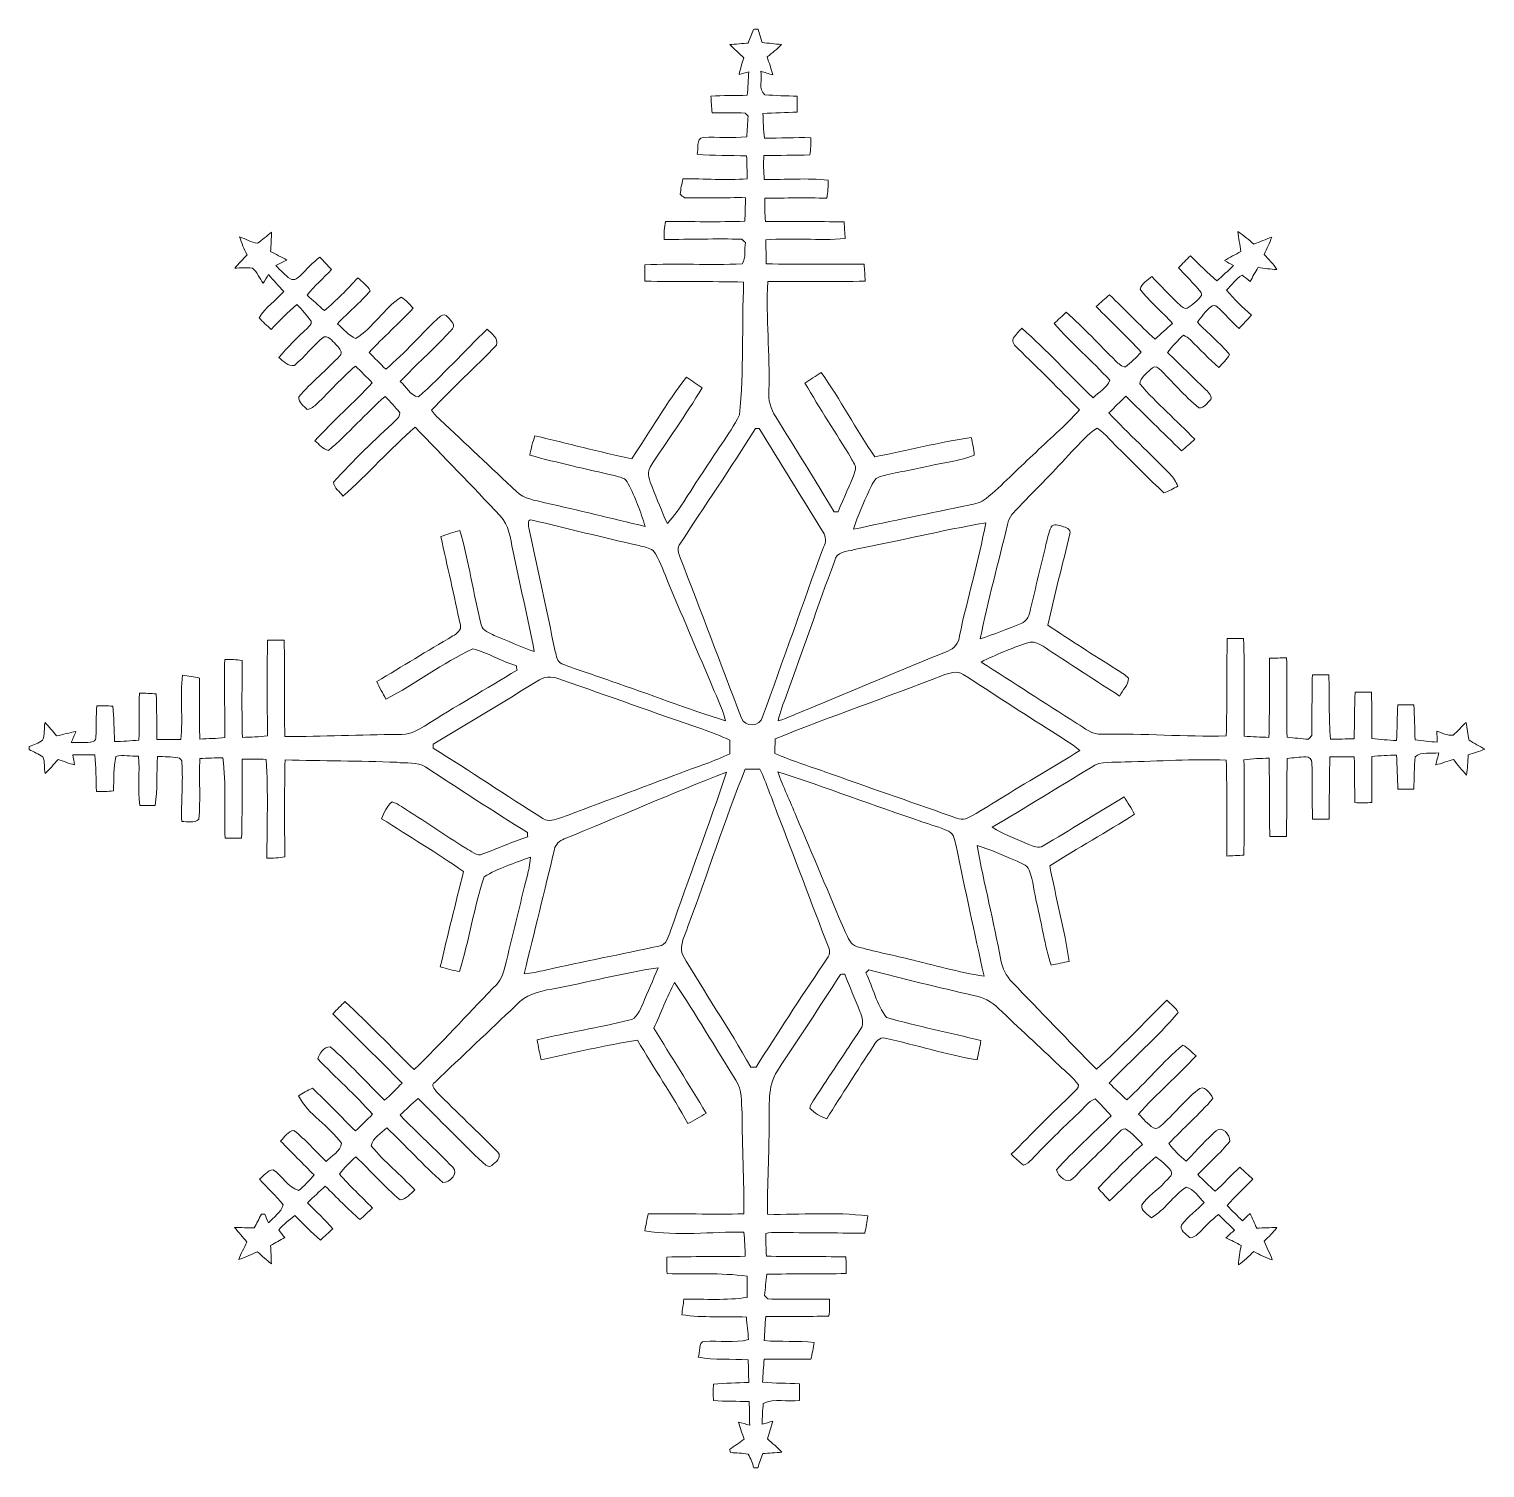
# Model space of a CAD drawing. Header units: centimetres. Extents: x -16.3 to 16.3, y -16.1 to 16.1.
import ezdxf

# ---------------------------------------------------------------- set-up
doc = ezdxf.new("R2010")
doc.units = ezdxf.units.CM
doc.header["$MEASUREMENT"] = 0
doc.layers.add('Layer 1', color=7, linetype='Continuous')

msp = doc.modelspace()

# ---------------------------------------------------------------- linework, layer by layer
at = {"layer": 'Layer 1', "color": 252, "lineweight": 9}
for points, knots in [([(-0.07655, 16.08015), (-0.05079, 16.08191), (0.00071, 16.08473), (0.02611, 16.08614), (0.02611, 16.08614), (0.05574, 15.98631), (0.08432, 15.88647), (0.1136, 15.78662), (0.1136, 15.78662), (0.25789, 15.77147), (0.40288, 15.7563), (0.54787, 15.74077), (0.54787, 15.74077), (0.4505, 15.63953), (0.33867, 15.5538), (0.23002, 15.46561), (0.23002, 15.46561), (0.26812, 15.33014), (0.31539, 15.19714), (0.35314, 15.06168), (0.35314, 15.06168), (0.26353, 15.08849), (0.17392, 15.11636), (0.08397, 15.14246), (0.08397, 15.14246), (0.13124, 14.98512), (0.00988, 14.72724), (0.17745, 14.62), (0.17745, 14.62), (0.41558, 14.59707), (0.65547, 14.59495), (0.895, 14.58578), (0.895, 14.58578), (0.89641, 14.46689), (0.90065, 14.34836), (0.89959, 14.22947), (0.89959, 14.22947), (0.64347, 14.21924), (0.38771, 14.21113), (0.1323, 14.20055), (0.1323, 14.20055), (0.14147, 14.01569), (0.14006, 13.82907), (0.16934, 13.64527), (0.16934, 13.64527), (0.51294, 13.64422), (0.85726, 13.6682), (1.20086, 13.65621), (1.20086, 13.65621), (1.20827, 13.5285), (1.20086, 13.4008), (1.18428, 13.27415), (1.18428, 13.27415), (0.83997, 13.26427), (0.49601, 13.26251), (0.1517, 13.26039), (0.1517, 13.26039), (0.14323, 13.08118), (0.14958, 12.90162), (0.16193, 12.72276), (0.16193, 12.72276), (0.63677, 12.7157), (1.11478, 12.76227), (1.58856, 12.70759), (1.58856, 12.70759), (1.59068, 12.57424), (1.58645, 12.44089), (1.56457, 12.3093), (1.56457, 12.3093), (1.10067, 12.3093), (0.63677, 12.31389), (0.17322, 12.30225), (0.17322, 12.30225), (0.17569, 12.12903), (0.17639, 11.95547), (0.18698, 11.78261), (0.18698, 11.78261), (0.77435, 11.77732), (1.36208, 11.7886), (1.94981, 11.77343), (1.94981, 11.77343), (1.95545, 11.65032), (1.96357, 11.52649), (1.96956, 11.40302), (1.96956, 11.40302), (1.38148, 11.34975), (0.78741, 11.42701), (0.19862, 11.37162), (0.19862, 11.37162), (0.20074, 11.19453), (0.20215, 11.01708), (0.2085, 10.83963), (0.2085, 10.83963), (0.93663, 10.81988), (1.66512, 10.83081), (2.3936, 10.82764), (2.3936, 10.82764), (2.40277, 10.70275), (2.41265, 10.57787), (2.419, 10.45263), (2.419, 10.45263), (1.69228, 10.43006), (0.96556, 10.44311), (0.23884, 10.4417), (0.23884, 10.4417), (0.20109, 9.62996), (0.28576, 8.81751), (0.26812, 8.00542), (0.26812, 8.00542), (0.24272, 7.79445), (0.30622, 7.5902), (0.42016, 7.41451), (0.42016, 7.41451), (0.85302, 6.70578), (1.29893, 6.00481), (1.72297, 5.29044), (1.72297, 5.29044), (1.74555, 5.2915), (1.79071, 5.29397), (1.81328, 5.29502), (1.81328, 5.29502), (1.93358, 5.60547), (2.09409, 5.89969), (2.19711, 6.21683), (2.19711, 6.21683), (2.23062, 6.31737), (2.14419, 6.40416), (2.10609, 6.48847), (2.10609, 6.48847), (1.76636, 7.05292), (1.4023, 7.60254), (1.07069, 8.17157), (1.07069, 8.17157), (1.19098, 8.2513), (1.31163, 8.33138), (1.43334, 8.40935), (1.43334, 8.40935), (1.8662, 7.80044), (2.21016, 7.1337), (2.63667, 6.52022), (2.63667, 6.52022), (3.35422, 6.66768), (4.06648, 6.84337), (4.79037, 6.95661), (4.79037, 6.95661), (4.81436, 6.82608), (4.85282, 6.69626), (4.85317, 6.56255), (4.85317, 6.56255), (4.54237, 6.42391), (4.19242, 6.40133), (3.86433, 6.31878), (3.86433, 6.31878), (3.49639, 6.22953), (3.11891, 6.18402), (2.75449, 6.08031), (2.75449, 6.08031), (2.61162, 6.0475), (2.57352, 5.88205), (2.50614, 5.77233), (2.50614, 5.77233), (2.3869, 5.48411), (2.24685, 5.20329), (2.15865, 4.90344), (2.15865, 4.90344), (3.01837, 5.08335), (3.87739, 5.26892), (4.73852, 5.44248), (4.73852, 5.44248), (4.87116, 5.47212), (5.01792, 5.49364), (5.12199, 5.59065), (5.12199, 5.59065), (5.49029, 5.88981), (5.81167, 6.24082), (6.16444, 6.55726), (6.16444, 6.55726), (6.51122, 6.89663), (6.88341, 7.2099), (7.20937, 7.57009), (7.20937, 7.57009), (6.7557, 8.03434), (6.29815, 8.49507), (5.82895, 8.94345), (5.82895, 8.94345), (5.7711, 9.00835), (5.67973, 9.07292), (5.73511, 9.17946), (5.73511, 9.17946), (5.7845, 9.26166), (5.85541, 9.32763), (5.92032, 9.39712), (5.92032, 9.39712), (6.47947, 8.90958), (6.97513, 8.35467), (7.5117, 7.84243), (7.5117, 7.84243), (7.64047, 7.96589), (7.8165, 8.06186), (7.88706, 8.23402), (7.88706, 8.23402), (7.48524, 8.67005), (7.03545, 9.05952), (6.64034, 9.50155), (6.64034, 9.50155), (6.73101, 9.5862), (6.82237, 9.67122), (6.91374, 9.7559), (6.91374, 9.7559), (7.3018, 9.41159), (7.65211, 9.02847), (8.02076, 8.66404), (8.02076, 8.66404), (8.08144, 8.60689), (8.1467, 8.53493), (8.23737, 8.53352), (8.23737, 8.53352), (8.36401, 8.63018), (8.47584, 8.74448), (8.58626, 8.85914), (8.58626, 8.85914), (8.27053, 9.2172), (7.9174, 9.53894), (7.58437, 9.88007), (7.58437, 9.88007), (7.67998, 9.9718), (7.78087, 10.05788), (7.88212, 10.1436), (7.88212, 10.1436), (8.22361, 9.81517), (8.54781, 9.46874), (8.89953, 9.15018), (8.89953, 9.15018), (9.02653, 9.26907), (9.15318, 9.38901), (9.28512, 9.50296), (9.28512, 9.50296), (9.06075, 9.77177), (8.77218, 9.98555), (8.56651, 10.26778), (8.56651, 10.26778), (8.58909, 10.3969), (8.73619, 10.46569), (8.82333, 10.55776), (8.82333, 10.55776), (9.01806, 10.35386), (9.21068, 10.14748), (9.41459, 9.9524), (9.41459, 9.9524), (9.47068, 9.90548), (9.52994, 9.82751), (9.61426, 9.84339), (9.61426, 9.84339), (9.72997, 9.92453), (9.85415, 10.00919), (9.93423, 10.12913), (9.93423, 10.12913), (9.95257, 10.21415), (9.86191, 10.26425), (9.82169, 10.32458), (9.82169, 10.32458), (9.69081, 10.46816), (9.55287, 10.60468), (9.42129, 10.7472), (9.42129, 10.7472), (9.50913, 10.83787), (9.59803, 10.92853), (9.68799, 11.01779), (9.68799, 11.01779), (9.88307, 10.82834), (10.07428, 10.63467), (10.27819, 10.45405), (10.27819, 10.45405), (10.40307, 10.56976), (10.53289, 10.68124), (10.65389, 10.80118), (10.65389, 10.80118), (10.58475, 10.83752), (10.51561, 10.8742), (10.44752, 10.9123), (10.44752, 10.9123), (10.56993, 10.98004), (10.69411, 11.04707), (10.81758, 11.11445), (10.81758, 11.11445), (10.79395, 11.26226), (10.76784, 11.40972), (10.75197, 11.55859), (10.75197, 11.55859), (10.87509, 11.47146), (10.99186, 11.3755), (11.10757, 11.27849), (11.10757, 11.27849), (11.24021, 11.3307), (11.37215, 11.38573), (11.50656, 11.43547), (11.50656, 11.43547), (11.4614, 11.30177), (11.39826, 11.17583), (11.33899, 11.04848), (11.33899, 11.04848), (11.43741, 10.94053), (11.54078, 10.83434), (11.62227, 10.71193), (11.62227, 10.71193), (11.48116, 10.71369), (11.34181, 10.73768), (11.20317, 10.7599), (11.20317, 10.7599), (11.13755, 10.65584), (11.0797, 10.54718), (11.02184, 10.43888), (11.02184, 10.43888), (10.96399, 10.48791), (10.90931, 10.54118), (10.84545, 10.58175), (10.84545, 10.58175), (10.69729, 10.51155), (10.61227, 10.35703), (10.4955, 10.24661), (10.4955, 10.24661), (10.66483, 10.04622), (10.85216, 9.86138), (11.05218, 9.69099), (11.05218, 9.69099), (10.96116, 9.58939), (10.86944, 9.48885), (10.7756, 9.39006), (10.7756, 9.39006), (10.6038, 9.54247), (10.4574, 9.72062), (10.28912, 9.87655), (10.28912, 9.87655), (10.25208, 9.91958), (10.18435, 9.91782), (10.14519, 9.87902), (10.14519, 9.87902), (10.0256, 9.7813), (9.93599, 9.65289), (9.84462, 9.52942), (9.84462, 9.52942), (10.07992, 9.28529), (10.35086, 9.07221), (10.56394, 8.80798), (10.56394, 8.80798), (10.49761, 8.69968), (10.40519, 8.61043), (10.32087, 8.51659), (10.32087, 8.51659), (10.09968, 8.71168), (9.90071, 8.9304), (9.6894, 9.13607), (9.6894, 9.13607), (9.64319, 9.17946), (9.59097, 9.21897), (9.5303, 9.23943), (9.5303, 9.23943), (9.40012, 9.12406), (9.28265, 8.99496), (9.17787, 8.85595), (9.17787, 8.85595), (9.46045, 8.59032), (9.72538, 8.30668), (10.01184, 8.04493), (10.01184, 8.04493), (10.07569, 7.97896), (10.1653, 7.90805), (10.1466, 7.80433), (10.1466, 7.80433), (10.06758, 7.73342), (9.99773, 7.60043), (9.87355, 7.62053), (9.87355, 7.62053), (9.5497, 7.88441), (9.28018, 8.2072), (8.98455, 8.50072), (8.98455, 8.50072), (8.93163, 8.55997), (8.84062, 8.53529), (8.79934, 8.4739), (8.79934, 8.4739), (8.70374, 8.385), (8.57074, 8.29575), (8.5591, 8.15323), (8.5591, 8.15323), (8.9334, 7.70838), (9.38707, 7.33831), (9.78359, 6.91392), (9.78359, 6.91392), (9.68622, 6.82678), (9.58992, 6.73894), (9.48973, 6.65533), (9.48973, 6.65533), (9.07274, 7.06103), (8.66105, 7.47202), (8.24407, 7.87771), (8.24407, 7.87771), (8.11707, 7.75424), (7.99148, 7.62935), (7.86766, 7.50341), (7.86766, 7.50341), (8.30581, 7.03104), (8.78629, 6.60065), (9.23255, 6.1364), (9.23255, 6.1364), (9.30875, 6.05773), (9.36096, 5.96248), (9.41, 5.86441), (9.41, 5.86441), (9.30558, 5.81608), (9.20751, 5.75293), (9.09779, 5.71871), (9.09779, 5.71871), (8.76371, 6.01822), (8.45821, 6.35053), (8.13259, 6.66063), (8.13259, 6.66063), (7.95056, 6.82326), (7.80557, 7.02893), (7.60201, 7.16616), (7.60201, 7.16616), (7.38682, 7.02222), (7.21643, 6.82185), (7.03616, 6.6384), (7.03616, 6.6384), (6.65904, 6.21648), (6.25476, 5.82031), (5.86529, 5.41003), (5.86529, 5.41003), (5.75628, 5.29185), (5.6187, 5.18107), (5.60035, 5.00785), (5.60035, 5.00785), (5.39539, 4.15731), (5.16502, 3.31205), (4.98934, 2.4548), (4.98934, 2.4548), (5.30084, 2.55076), (5.60353, 2.67388), (5.90409, 2.79841), (5.90409, 2.79841), (6.03886, 2.84603), (6.09177, 2.99173), (6.11223, 3.1212), (6.11223, 3.1212), (6.229, 3.60203), (6.34789, 4.08252), (6.45901, 4.56476), (6.45901, 4.56476), (6.49288, 4.69459), (6.51369, 4.83146), (6.57684, 4.95177), (6.57684, 4.95177), (6.63187, 5.03854), (6.74406, 4.98563), (6.82308, 4.96869), (6.82308, 4.96869), (6.90034, 4.94647), (7.02134, 4.90625), (6.99629, 4.80218), (6.99629, 4.80218), (6.83684, 4.11886), (6.64387, 3.44258), (6.50382, 2.75466), (6.50382, 2.75466), (7.00864, 2.4167), (7.52123, 2.09073), (8.03699, 1.76935), (8.03699, 1.76935), (8.12906, 1.70832), (8.23137, 1.65399), (8.30722, 1.57074), (8.30722, 1.57074), (8.30087, 1.41657), (8.16999, 1.30474), (8.10613, 1.17386), (8.10613, 1.17386), (7.59602, 1.49419), (7.09719, 1.83109), (6.59025, 2.15565), (6.59025, 2.15565), (6.41844, 2.25478), (6.24523, 2.44316), (6.02369, 2.35603), (6.02369, 2.35603), (5.67937, 2.23537), (5.33683, 2.10061), (5.01157, 1.9341), (5.01157, 1.9341), (5.72347, 1.47584), (6.43679, 1.01899), (7.14764, 0.55897), (7.14764, 0.55897), (7.32579, 0.4609), (7.49265, 0.2958), (7.7142, 0.32226), (7.7142, 0.32226), (8.63953, 0.33672), (9.56487, 0.25876), (10.48985, 0.28275), (10.48985, 0.28275), (10.51137, 1.00735), (10.49162, 1.73231), (10.51243, 2.45692), (10.51243, 2.45692), (10.63237, 2.46009), (10.75655, 2.46186), (10.87791, 2.46115), (10.87791, 2.46115), (10.89802, 1.73196), (10.88708, 1.00206), (10.89026, 0.27252), (10.89026, 0.27252), (11.0737, 0.26193), (11.25785, 0.25311), (11.44235, 0.24888), (11.44235, 0.24888), (11.45999, 0.83873), (11.45258, 1.42857), (11.4547, 2.01841), (11.4547, 2.01841), (11.58241, 2.02194), (11.71152, 2.02618), (11.83993, 2.02442), (11.83993, 2.02442), (11.84664, 1.43421), (11.83288, 0.84402), (11.85016, 0.25382), (11.85016, 0.25382), (12.00821, 0.23371), (12.1659, 0.22101), (12.32606, 0.20619), (12.32606, 0.20619), (12.3504, 0.23442), (12.37545, 0.26229), (12.4012, 0.29016), (12.4012, 0.29016), (12.4072, 0.74171), (12.40332, 1.19362), (12.41426, 1.64482), (12.41426, 1.64482), (12.53491, 1.64835), (12.66014, 1.65011), (12.7822, 1.64976), (12.7822, 1.64976), (12.8009, 1.16963), (12.78009, 0.68774), (12.81677, 0.20831), (12.81677, 0.20831), (12.99211, 0.21149), (13.16991, 0.21113), (13.34665, 0.21784), (13.34665, 0.21784), (13.35688, 0.56426), (13.35758, 0.91069), (13.36781, 1.25677), (13.36781, 1.25677), (13.48846, 1.26065), (13.61335, 1.26206), (13.73576, 1.26171), (13.73576, 1.26171), (13.74423, 0.91634), (13.74599, 0.57026), (13.74705, 0.22454), (13.74705, 0.22454), (13.92908, 0.19843), (14.11288, 0.18926), (14.29703, 0.1755), (14.29703, 0.1755), (14.30656, 0.4422), (14.31326, 0.70855), (14.32314, 0.9749), (14.32314, 0.9749), (14.44167, 0.97843), (14.56514, 0.97984), (14.68544, 0.97948), (14.68544, 0.97948), (14.69461, 0.71702), (14.70167, 0.45455), (14.71119, 0.19173), (14.71119, 0.19173), (14.87523, 0.1748), (15.0421, 0.15645), (15.20755, 0.13881), (15.20755, 0.13881), (15.20543, 0.22066), (15.20085, 0.3025), (15.19732, 0.38399), (15.19732, 0.38399), (15.31621, 0.35013), (15.43474, 0.28345), (15.56209, 0.29862), (15.56209, 0.29862), (15.66334, 0.38858), (15.75471, 0.48912), (15.85172, 0.58367), (15.85172, 0.58367), (15.88065, 0.45349), (15.88488, 0.31944), (15.91628, 0.18926), (15.91628, 0.18926), (16.0267, 0.11094), (16.15476, 0.05732), (16.27082, -0.01535), (16.27082, -0.01535), (16.1477, -0.06262), (16.02282, -0.10354), (15.89758, -0.14376), (15.89758, -0.14376), (15.89017, -0.29369), (15.88418, -0.44503), (15.85701, -0.5932), (15.85701, -0.5932), (15.754, -0.48349), (15.66263, -0.36284), (15.56844, -0.24642), (15.56844, -0.24642), (15.43544, -0.28805), (15.30315, -0.33144), (15.16874, -0.36778), (15.16874, -0.36778), (15.1952, -0.27711), (15.2199, -0.18609), (15.24283, -0.09437), (15.24283, -0.09437), (15.07138, -0.1293), (14.85371, -0.05521), (14.71154, -0.18539), (14.71154, -0.18539), (14.69214, -0.42563), (14.69038, -0.66693), (14.68297, -0.90823), (14.68297, -0.90823), (14.56197, -0.90964), (14.44555, -0.91388), (14.32596, -0.91282), (14.32596, -0.91282), (14.31537, -0.6567), (14.30726, -0.40094), (14.29703, -0.14552), (14.29703, -0.14552), (14.11147, -0.1547), (13.92697, -0.15364), (13.74387, -0.18221), (13.74387, -0.18221), (13.74423, -0.5237), (13.74599, -0.8659), (13.7467, -1.20809), (13.7467, -1.20809), (13.61899, -1.21515), (13.49129, -1.21515), (13.36358, -1.21056), (13.36358, -1.21056), (13.35899, -0.87013), (13.3597, -0.52935), (13.35088, -0.18927), (13.35088, -0.18927), (13.16814, -0.18574), (12.98787, -0.18151), (12.80654, -0.18433), (12.80654, -0.18433), (12.79173, -0.64859), (12.79702, -1.11355), (12.78644, -1.57816), (12.78644, -1.57816), (12.66155, -1.57992), (12.54126, -1.58415), (12.41778, -1.58309), (12.41778, -1.58309), (12.40579, -1.16153), (12.41919, -0.73925), (12.40226, -0.31803), (12.40226, -0.31803), (12.40861, -0.24501), (12.34052, -0.17692), (12.2675, -0.1868), (12.2675, -0.1868), (12.12815, -0.1868), (11.99092, -0.20902), (11.85299, -0.22349), (11.85299, -0.22349), (11.83535, -0.80416), (11.84769, -1.38519), (11.83429, -1.96621), (11.83429, -1.96621), (11.70941, -1.96762), (11.58911, -1.97221), (11.46564, -1.97115), (11.46564, -1.97115), (11.44659, -1.38624), (11.4607, -0.80063), (11.44588, -0.21573), (11.44588, -0.21573), (11.2582, -0.22525), (11.07123, -0.22349), (10.88602, -0.25277), (10.88602, -0.25277), (10.88708, -0.96397), (10.89872, -1.67517), (10.88214, -2.38637), (10.88214, -2.38637), (10.78689, -2.39096), (10.59674, -2.39978), (10.50185, -2.40436), (10.50185, -2.40436), (10.49973, -1.68893), (10.50926, -0.97349), (10.49056, -0.25841), (10.49056, -0.25841), (9.73597, -0.2316), (8.98279, -0.28769), (8.2289, -0.29863), (8.2289, -0.29863), (7.97596, -0.33179), (7.68492, -0.25453), (7.46796, -0.42457), (7.46796, -0.42457), (6.73136, -0.86837), (6.00322, -1.32592), (5.25992, -1.75807), (5.25992, -1.75807), (5.51004, -1.92705), (5.79967, -2.02195), (6.07378, -2.14436), (6.07378, -2.14436), (6.17432, -2.18317), (6.2925, -2.24385), (6.39516, -2.17611), (6.39516, -2.17611), (7.0037, -1.82193), (7.59813, -1.44339), (8.20385, -1.08427), (8.20385, -1.08427), (8.28358, -1.21056), (8.36648, -1.3365), (8.43986, -1.46738), (8.43986, -1.46738), (7.81791, -1.86708), (7.17339, -2.23009), (6.54544, -2.62026), (6.54544, -2.62026), (6.67844, -3.3364), (6.87247, -4.04019), (6.98042, -4.76092), (6.98042, -4.76092), (6.84425, -4.78773), (6.70984, -4.81595), (6.57473, -4.84311), (6.57473, -4.84311), (6.42938, -4.39544), (6.36482, -3.92766), (6.25546, -3.47081), (6.25546, -3.47081), (6.1902, -3.22351), (6.17785, -2.96175), (6.08366, -2.72221), (6.08366, -2.72221), (6.03251, -2.59557), (5.88646, -2.55676), (5.77604, -2.50279), (5.77604, -2.50279), (5.49311, -2.38637), (5.21547, -2.25549), (4.92196, -2.16871), (4.92196, -2.16871), (5.07718, -3.02666), (5.28779, -3.87403), (5.45324, -4.73022), (5.45324, -4.73022), (5.48217, -4.91826), (5.56931, -5.08759), (5.70336, -5.2227), (5.70336, -5.2227), (6.32496, -5.87781), (6.95784, -6.52234), (7.58614, -7.17145), (7.58614, -7.17145), (8.14, -6.68744), (8.63142, -6.13746), (9.16376, -5.63016), (9.16376, -5.63016), (9.25266, -5.71447), (9.35003, -5.79385), (9.41529, -5.89968), (9.41529, -5.89968), (8.94751, -6.46695), (8.37671, -6.94355), (7.87577, -7.4826), (7.87577, -7.4826), (8.00383, -7.60924), (8.13365, -7.73448), (8.26771, -7.85654), (8.26771, -7.85654), (8.6988, -7.46214), (9.07521, -7.00741), (9.52077, -6.63029), (9.52077, -6.63029), (9.62661, -6.70049), (9.72115, -6.78798), (9.81569, -6.87335), (9.81569, -6.87335), (9.40189, -7.32244), (8.93163, -7.71861), (8.52982, -8.17757), (8.52982, -8.17757), (8.63812, -8.28093), (8.73302, -8.4037), (8.86108, -8.48519), (8.86108, -8.48519), (8.91858, -8.52541), (8.98137, -8.47673), (9.02477, -8.43968), (9.02477, -8.43968), (9.31016, -8.18463), (9.55217, -7.88371), (9.84639, -7.63817), (9.84639, -7.63817), (9.98115, -7.49106), (10.13355, -7.7052), (10.1914, -7.8262), (10.1914, -7.8262), (9.88484, -8.18357), (9.52642, -8.49189), (9.20433, -8.83515), (9.20433, -8.83515), (9.32039, -8.97838), (9.44881, -9.11278), (9.59344, -9.22814), (9.59344, -9.22814), (9.81428, -8.99884), (10.02736, -8.76071), (10.26549, -8.54904), (10.26549, -8.54904), (10.39742, -8.42275), (10.57558, -8.64535), (10.5717, -8.78011), (10.5717, -8.78011), (10.35756, -9.05316), (10.08874, -9.27682), (9.85097, -9.52836), (9.85097, -9.52836), (9.97903, -9.655), (10.10885, -9.78024), (10.24256, -9.90195), (10.24256, -9.90195), (10.42706, -9.72415), (10.60839, -9.54317), (10.79218, -9.36502), (10.79218, -9.36502), (10.88955, -9.45145), (10.98656, -9.53963), (11.08146, -9.6296), (11.08146, -9.6296), (10.89308, -9.82857), (10.68459, -10.00918), (10.51067, -10.22155), (10.51067, -10.22155), (10.6232, -10.33551), (10.73609, -10.45052), (10.85216, -10.56164), (10.85216, -10.56164), (10.9086, -10.50626), (10.96469, -10.45087), (11.02219, -10.39619), (11.02219, -10.39619), (11.07335, -10.50555), (11.12238, -10.61597), (11.17248, -10.72604), (11.17248, -10.72604), (11.32135, -10.72074), (11.47022, -10.71439), (11.6198, -10.71016), (11.6198, -10.71016), (11.53796, -10.82305), (11.44094, -10.92324), (11.33793, -11.01672), (11.33793, -11.01672), (11.3972, -11.15607), (11.46317, -11.29295), (11.51855, -11.43477), (11.51855, -11.43477), (11.37427, -11.38891), (11.24021, -11.318), (11.10616, -11.24956), (11.10616, -11.24956), (10.99503, -11.35257), (10.88779, -11.46087), (10.76149, -11.54624), (10.76149, -11.54624), (10.77066, -11.39949), (10.79783, -11.25485), (10.82287, -11.11056), (10.82287, -11.11056), (10.71175, -11.05024), (10.59745, -10.99626), (10.48315, -10.94335), (10.48315, -10.94335), (10.54524, -10.88302), (10.61086, -10.82623), (10.67647, -10.76943), (10.67647, -10.76943), (10.55512, -10.65372), (10.43482, -10.5373), (10.31452, -10.42124), (10.31452, -10.42124), (10.15789, -10.53801), (10.02595, -10.68229), (9.88872, -10.82023), (9.88872, -10.82023), (9.82698, -10.87773), (9.75819, -10.95217), (9.66471, -10.93664), (9.66471, -10.93664), (9.59591, -10.85727), (9.42446, -10.76555), (9.49925, -10.64102), (9.49925, -10.64102), (9.6453, -10.45934), (9.83721, -10.32069), (9.99843, -10.15312), (9.99843, -10.15312), (9.87002, -10.0353), (9.77336, -9.84727), (9.59133, -9.80776), (9.59133, -9.80776), (9.30417, -10.00355), (9.11649, -10.3214), (8.81486, -10.4932), (8.81486, -10.4932), (8.73619, -10.41171), (8.57321, -10.3408), (8.60179, -10.20463), (8.60179, -10.20463), (8.73443, -10.01096), (8.94574, -9.88784), (9.10097, -9.71356), (9.10097, -9.71356), (9.156, -9.63031), (9.32357, -9.55516), (9.24737, -9.43875), (9.24737, -9.43875), (9.15882, -9.31422), (9.029, -9.22708), (8.9147, -9.12794), (8.9147, -9.12794), (8.55945, -9.4451), (8.23031, -9.79012), (7.88036, -10.1122), (7.88036, -10.1122), (7.79428, -10.01872), (7.70891, -9.92699), (7.62353, -9.83421), (7.62353, -9.83421), (7.94527, -9.49731), (8.27123, -9.16429), (8.61731, -8.85208), (8.61731, -8.85208), (8.50371, -8.72543), (8.38412, -8.59772), (8.23878, -8.50777), (8.23878, -8.50777), (8.16293, -8.48978), (8.11354, -8.5621), (8.06451, -8.60584), (8.06451, -8.60584), (7.74383, -8.95615), (7.38788, -9.27083), (7.06262, -9.61655), (7.06262, -9.61655), (6.92292, -9.74989), (6.737, -9.56046), (6.69149, -9.42251), (6.69149, -9.42251), (7.0799, -9.00095), (7.50006, -8.60831), (7.91528, -8.21249), (7.91528, -8.21249), (7.80098, -8.08126), (7.68527, -7.95109), (7.55686, -7.83467), (7.55686, -7.83467), (7.40164, -7.89605), (7.30568, -8.04281), (7.18574, -8.15146), (7.18574, -8.15146), (6.82696, -8.48625), (6.48053, -8.83409), (6.14116, -9.18863), (6.14116, -9.18863), (6.08648, -9.23802), (6.03533, -9.30434), (5.95736, -9.31457), (5.95736, -9.31457), (5.86, -9.24155), (5.77286, -9.15759), (5.68467, -9.07468), (5.68467, -9.07468), (6.14469, -8.60902), (6.60224, -8.14018), (7.07849, -7.69109), (7.07849, -7.69109), (7.124, -7.64241), (7.18926, -7.59478), (7.18468, -7.52034), (7.18468, -7.52034), (7.06367, -7.35877), (6.90739, -7.23071), (6.76029, -7.09454), (6.76029, -7.09454), (6.30802, -6.66451), (5.84977, -6.24047), (5.39645, -5.81149), (5.39645, -5.81149), (5.24687, -5.65697), (5.04826, -5.55855), (4.838, -5.52009), (4.838, -5.52009), (4.05519, -5.34335), (3.2759, -5.15144), (2.49838, -4.95283), (2.49838, -4.95283), (2.47545, -4.97364), (2.45287, -4.99481), (2.43029, -5.01633), (2.43029, -5.01633), (2.59892, -5.343), (2.66806, -5.72682), (2.89561, -6.01681), (2.89561, -6.01681), (3.59199, -6.2133), (4.30495, -6.353), (5.00698, -6.53116), (5.00698, -6.53116), (4.98087, -6.67579), (4.95159, -6.82008), (4.92055, -6.96366), (4.92055, -6.96366), (4.22805, -6.83878), (3.55212, -6.63346), (2.86668, -6.47789), (2.86668, -6.47789), (2.73827, -6.44014), (2.64831, -6.57243), (2.59469, -6.66556), (2.59469, -6.66556), (2.24332, -7.19932), (1.89654, -7.73624), (1.55999, -8.27952), (1.55999, -8.27952), (1.42241, -8.22272), (1.27918, -8.15852), (1.18216, -8.04175), (1.18216, -8.04175), (1.19628, -7.96343), (1.24355, -7.89288), (1.28764, -7.83008), (1.28764, -7.83008), (1.6309, -7.31221), (1.97415, -6.79468), (2.31423, -6.27539), (2.31423, -6.27539), (2.39995, -6.15756), (2.35233, -6.00093), (2.30188, -5.87887), (2.30188, -5.87887), (2.18441, -5.603), (2.07081, -5.32571), (1.96321, -5.04631), (1.96321, -5.04631), (1.93852, -5.04737), (1.88948, -5.04949), (1.86514, -5.05055), (1.86514, -5.05055), (1.409, -5.77833), (0.91934, -6.48494), (0.4565, -7.20849), (0.4565, -7.20849), (0.22155, -7.56021), (0.28611, -7.99906), (0.26882, -8.39806), (0.26882, -8.39806), (0.27835, -9.07116), (0.22261, -9.74284), (0.23566, -10.41594), (0.23566, -10.41594), (0.9832, -10.42969), (1.73673, -10.35562), (2.48039, -10.45334), (2.48039, -10.45334), (2.45957, -10.57893), (2.44193, -10.71051), (2.40983, -10.8354), (2.40983, -10.8354), (1.75684, -10.83363), (1.10385, -10.83152), (0.45086, -10.82023), (0.45086, -10.82023), (0.36478, -10.81846), (0.27941, -10.8294), (0.19474, -10.84175), (0.19474, -10.84175), (0.19862, -11.01002), (0.2025, -11.18077), (0.2092, -11.3501), (0.2092, -11.3501), (0.80222, -11.36915), (1.39524, -11.35363), (1.98826, -11.36915), (1.98826, -11.36915), (1.98967, -11.49015), (1.99426, -11.61539), (1.9932, -11.7378), (1.9932, -11.7378), (1.40159, -11.75685), (0.80928, -11.74204), (0.21767, -11.75685), (0.21767, -11.75685), (0.20074, -11.9149), (0.18451, -12.07541), (0.16793, -12.23451), (0.16793, -12.23451), (0.19298, -12.25921), (0.21837, -12.2839), (0.24413, -12.3093), (0.24413, -12.3093), (0.70239, -12.31459), (1.16135, -12.31354), (1.61996, -12.31459), (1.61996, -12.31459), (1.62525, -12.43983), (1.62314, -12.56577), (1.60867, -12.69066), (1.60867, -12.69066), (1.13701, -12.70441), (0.6657, -12.70194), (0.19403, -12.703), (0.19403, -12.703), (0.18063, -12.88116), (0.1704, -13.06001), (0.16087, -13.23958), (0.16087, -13.23958), (0.53199, -13.27168), (0.90664, -13.23922), (1.27706, -13.27979), (1.27706, -13.27979), (1.25625, -13.40362), (1.23614, -13.53274), (1.2058, -13.65621), (1.2058, -13.65621), (0.85655, -13.6548), (0.50801, -13.65409), (0.15946, -13.6548), (0.15946, -13.6548), (0.14535, -13.82625), (0.13441, -13.9977), (0.12383, -14.17021), (0.12383, -14.17021), (0.39723, -14.20266), (0.67381, -14.18573), (0.94827, -14.20972), (0.94827, -14.20972), (0.95145, -14.33213), (0.9518, -14.4549), (0.94862, -14.57766), (0.94862, -14.57766), (0.68334, -14.61823), (0.38453, -14.52122), (0.13971, -14.64716), (0.13971, -14.64716), (0.1263, -14.79921), (0.11713, -14.95478), (0.11642, -15.10859), (0.11642, -15.10859), (0.1958, -15.08672), (0.27447, -15.06344), (0.35349, -15.0398), (0.35349, -15.0398), (0.31539, -15.17245), (0.27129, -15.30368), (0.23354, -15.43668), (0.23354, -15.43668), (0.34079, -15.53263), (0.45297, -15.62682), (0.55246, -15.73266), (0.55246, -15.73266), (0.4124, -15.751), (0.27094, -15.75453), (0.13053, -15.76441), (0.13053, -15.76441), (0.09173, -15.8713), (0.05398, -15.97854), (0.01623, -16.08614), (0.01623, -16.08614), (-0.00493, -16.08508), (-0.04691, -16.08367), (-0.06808, -16.08297), (-0.06808, -16.08297), (-0.10759, -15.98066), (-0.13864, -15.87306), (-0.19931, -15.78099), (-0.19931, -15.78099), (-0.32631, -15.74395), (-0.46319, -15.75806), (-0.59231, -15.74112), (-0.59231, -15.74112), (-0.59795, -15.72419), (-0.60889, -15.69032), (-0.61418, -15.67339), (-0.61418, -15.67339), (-0.50588, -15.59684), (-0.39546, -15.52311), (-0.28716, -15.44691), (-0.28716, -15.44691), (-0.33019, -15.31885), (-0.37711, -15.1922), (-0.41274, -15.06238), (-0.41274, -15.06238), (-0.32984, -15.0839), (-0.24694, -15.10824), (-0.16368, -15.13011), (-0.16368, -15.13011), (-0.16651, -14.95267), (-0.16439, -14.77698), (-0.17674, -14.60059), (-0.17674, -14.60059), (-0.44238, -14.59495), (-0.70837, -14.60165), (-0.97331, -14.5826), (-0.97331, -14.5826), (-0.98036, -14.45948), (-0.98107, -14.33601), (-0.97366, -14.21324), (-0.97366, -14.21324), (-0.71119, -14.19384), (-0.44767, -14.18396), (-0.18414, -14.1755), (-0.18414, -14.1755), (-0.18838, -14.00546), (-0.18944, -13.83824), (-0.19614, -13.66961), (-0.19614, -13.66961), (-0.56797, -13.64492), (-0.9472, -13.68161), (-1.31444, -13.60717), (-1.31444, -13.60717), (-1.25377, -13.53344), (-1.33561, -13.25686), (-1.16945, -13.25792), (-1.16945, -13.25792), (-0.84384, -13.23676), (-0.50835, -13.2999), (-0.18767, -13.21806), (-0.18767, -13.21806), (-0.20602, -13.04978), (-0.22189, -12.8808), (-0.23777, -12.71359), (-0.23777, -12.71359), (-0.7179, -12.69207), (-1.20403, -12.73546), (-1.68028, -12.65996), (-1.68028, -12.65996), (-1.66863, -12.54037), (-1.64958, -12.43277), (-1.63406, -12.31636), (-1.63406, -12.31636), (-1.1631, -12.30754), (-0.68615, -12.34493), (-0.21872, -12.27367), (-0.21872, -12.27367), (-0.21978, -12.11492), (-0.22083, -11.95617), (-0.22154, -11.79848), (-0.22154, -11.79848), (-0.81456, -11.7184), (-1.41463, -11.75721), (-2.01083, -11.74168), (-2.01083, -11.74168), (-2.01436, -11.61715), (-2.01612, -11.4965), (-2.01577, -11.37303), (-2.01577, -11.37303), (-1.43192, -11.35433), (-0.84737, -11.36774), (-0.26317, -11.35327), (-0.26317, -11.35327), (-0.27093, -11.17159), (-0.27022, -10.99132), (-0.29351, -10.81141), (-0.29351, -10.81141), (-1.02799, -10.8107), (-1.77517, -10.90031), (-2.50366, -10.7853), (-2.50366, -10.7853), (-2.48496, -10.65619), (-2.46344, -10.53166), (-2.4324, -10.40607), (-2.4324, -10.40607), (-1.71873, -10.40889), (-1.00506, -10.40994), (-0.29104, -10.40853), (-0.29104, -10.40853), (-0.28574, -9.65571), (-0.33443, -8.90429), (-0.33443, -8.15182), (-0.33443, -8.15182), (-0.35242, -7.9017), (-0.32808, -7.63253), (-0.47624, -7.41486), (-0.47624, -7.41486), (-0.92886, -6.68461), (-1.37018, -5.94696), (-1.84149, -5.2287), (-1.84149, -5.2287), (-2.02035, -5.55714), (-2.14383, -5.91274), (-2.30399, -6.2507), (-2.30399, -6.2507), (-1.9184, -6.88781), (-1.52117, -7.51752), (-1.13523, -8.15464), (-1.13523, -8.15464), (-1.26999, -8.23436), (-1.40123, -8.32115), (-1.54375, -8.38606), (-1.54375, -8.38606), (-1.89476, -7.75), (-2.30469, -7.14887), (-2.66982, -6.52092), (-2.66982, -6.52092), (-3.39372, -6.63664), (-4.10844, -6.80385), (-4.82458, -6.95978), (-4.82458, -6.95978), (-4.85986, -6.81161), (-4.88949, -6.66133), (-4.91384, -6.5114), (-4.91384, -6.5114), (-4.23262, -6.35441), (-3.54224, -6.238), (-2.86173, -6.07748), (-2.86173, -6.07748), (-2.68287, -6.04891), (-2.62713, -5.85382), (-2.55375, -5.71483), (-2.55375, -5.71483), (-2.44863, -5.44107), (-2.31633, -5.17825), (-2.21297, -4.90379), (-2.21297, -4.90379), (-3.01095, -5.02303), (-3.79236, -5.23187), (-4.58505, -5.37898), (-4.58505, -5.37898), (-4.87856, -5.42661), (-5.18054, -5.50669), (-5.38515, -5.73987), (-5.38515, -5.73987), (-5.98769, -6.3142), (-6.59518, -6.88429), (-7.19666, -7.45931), (-7.19666, -7.45931), (-7.3099, -7.51752), (-7.20689, -7.61912), (-7.16068, -7.67874), (-7.16068, -7.67874), (-6.71089, -8.13524), (-6.23993, -8.57021), (-5.79366, -9.02953), (-5.79366, -9.02953), (-5.69242, -9.14558), (-5.84588, -9.25636), (-5.92878, -9.32515), (-5.92878, -9.32515), (-5.99933, -9.38512), (-6.07553, -9.30469), (-6.12916, -9.26095), (-6.12916, -9.26095), (-6.61669, -8.78858), (-7.0933, -8.30563), (-7.57519, -7.82761), (-7.57519, -7.82761), (-7.71313, -7.94509), (-7.84648, -8.06821), (-7.97701, -8.19415), (-7.97701, -8.19415), (-7.59989, -8.6002), (-7.18255, -8.96638), (-6.79908, -9.36536), (-6.79908, -9.36536), (-6.65797, -9.50507), (-6.87493, -9.70756), (-7.02556, -9.70263), (-7.02556, -9.70263), (-7.46371, -9.31844), (-7.85283, -8.8796), (-8.27687, -8.47955), (-8.27687, -8.47955), (-8.39575, -8.60549), (-8.5926, -8.69933), (-8.62153, -8.88629), (-8.62153, -8.88629), (-8.32944, -9.24437), (-7.96607, -9.53541), (-7.64998, -9.87126), (-7.64998, -9.87126), (-7.74982, -9.95557), (-7.83801, -10.08081), (-7.97806, -10.0935), (-7.97806, -10.0935), (-8.33261, -9.79858), (-8.63106, -9.44297), (-8.96866, -9.12972), (-8.96866, -9.12972), (-9.09602, -9.25213), (-9.22796, -9.37243), (-9.33203, -9.51671), (-9.33203, -9.51671), (-9.11048, -9.79153), (-8.83249, -10.01378), (-8.5986, -10.27801), (-8.5986, -10.27801), (-8.69173, -10.36302), (-8.78381, -10.44981), (-8.8766, -10.53554), (-8.8766, -10.53554), (-9.14576, -10.29741), (-9.39341, -10.03671), (-9.65095, -9.78694), (-9.65095, -9.78694), (-9.78571, -9.90724), (-9.91658, -10.03142), (-10.04534, -10.15771), (-10.04534, -10.15771), (-9.86084, -10.35421), (-9.65834, -10.53377), (-9.48231, -10.73803), (-9.48231, -10.73803), (-9.57475, -10.8227), (-9.66646, -10.90913), (-9.75889, -10.9945), (-9.75889, -10.9945), (-9.95679, -10.81776), (-10.14518, -10.63114), (-10.32968, -10.44133), (-10.32968, -10.44133), (-10.45209, -10.54506), (-10.59004, -10.63572), (-10.68635, -10.76625), (-10.68635, -10.76625), (-10.64895, -10.82693), (-10.59957, -10.87914), (-10.55547, -10.93523), (-10.55547, -10.93523), (-10.66095, -10.99379), (-10.76819, -11.04989), (-10.87262, -11.11092), (-10.87262, -11.11092), (-10.86591, -11.24815), (-10.85992, -11.38573), (-10.85498, -11.52367), (-10.85498, -11.52367), (-10.96222, -11.43582), (-11.06559, -11.3441), (-11.17036, -11.25414), (-11.17036, -11.25414), (-11.30689, -11.31729), (-11.44235, -11.38326), (-11.58629, -11.42806), (-11.58629, -11.42806), (-11.53337, -11.29366), (-11.46493, -11.1656), (-11.40178, -11.03683), (-11.40178, -11.03683), (-11.4935, -10.92712), (-11.5884, -10.82023), (-11.67765, -10.7091), (-11.67765, -10.7091), (-11.53125, -10.71157), (-11.38485, -10.71722), (-11.23845, -10.72145), (-11.23845, -10.72145), (-11.18553, -10.61844), (-11.13226, -10.51578), (-11.07864, -10.41346), (-11.07864, -10.41346), (-11.05959, -10.41418), (-11.02114, -10.41559), (-11.00209, -10.4163), (-11.00209, -10.4163), (-10.97598, -10.48086), (-10.94917, -10.54541), (-10.92059, -10.60962), (-10.92059, -10.60962), (-10.80982, -10.47909), (-10.63625, -10.37925), (-10.59145, -10.20428), (-10.59145, -10.20428), (-10.75444, -9.99967), (-10.94882, -9.82398), (-11.12274, -9.6296), (-11.12274, -9.6296), (-11.02219, -9.55905), (-10.94458, -9.43099), (-10.81264, -9.41899), (-10.81264, -9.41899), (-10.60874, -9.55234), (-10.48844, -9.81234), (-10.24748, -9.88501), (-10.24748, -9.88501), (-10.12048, -9.78094), (-10.00865, -9.66029), (-9.90176, -9.53611), (-9.90176, -9.53611), (-10.14871, -9.28247), (-10.402, -9.03482), (-10.6486, -8.78081), (-10.6486, -8.78081), (-10.55829, -8.69545), (-10.48879, -8.55222), (-10.35296, -8.53916), (-10.35296, -8.53916), (-10.09051, -8.74625), (-9.87319, -9.00341), (-9.6319, -9.23379), (-9.6319, -9.23379), (-9.513, -9.10748), (-9.3158, -9.01401), (-9.28652, -8.82703), (-9.28652, -8.82703), (-9.56698, -8.43757), (-10.02841, -8.19521), (-10.25066, -7.76376), (-10.25066, -7.76376), (-10.14553, -7.7112), (-10.04993, -7.63817), (-9.93916, -7.59831), (-9.93916, -7.59831), (-9.60225, -7.90134), (-9.30063, -8.24142), (-8.97149, -8.55291), (-8.97149, -8.55291), (-8.84554, -8.42875), (-8.72031, -8.30385), (-8.59648, -8.17792), (-8.59648, -8.17792), (-8.97784, -7.74118), (-9.41775, -7.36018), (-9.81533, -6.94002), (-9.81533, -6.94002), (-9.78182, -6.8162), (-9.68057, -6.67403), (-9.54193, -6.66839), (-9.54193, -6.66839), (-9.11013, -7.03774), (-8.73795, -7.47201), (-8.32379, -7.86148), (-8.32379, -7.86148), (-8.18445, -7.74506), (-8.06026, -7.61242), (-7.93467, -7.48189), (-7.93467, -7.48189), (-8.44304, -6.95731), (-8.97078, -6.45249), (-9.48125, -5.93002), (-9.48125, -5.93002), (-9.39129, -5.83901), (-9.30133, -5.74834), (-9.21032, -5.65874), (-9.21032, -5.65874), (-8.67516, -6.14557), (-8.18445, -6.67862), (-7.66303, -7.18027), (-7.66303, -7.18027), (-7.05767, -6.5936), (-6.49287, -5.96601), (-5.90408, -5.3624), (-5.90408, -5.3624), (-5.65079, -5.1525), (-5.62327, -4.81383), (-5.54601, -4.51821), (-5.54601, -4.51821), (-5.42607, -4.03772), (-5.31353, -3.55512), (-5.19429, -3.07464), (-5.19429, -3.07464), (-5.14314, -2.8605), (-5.0726, -2.64813), (-5.06624, -2.42623), (-5.06624, -2.42623), (-5.41337, -2.56805), (-5.78379, -2.67106), (-6.10093, -2.87144), (-6.10093, -2.87144), (-6.32565, -3.56535), (-6.43925, -4.28961), (-6.64739, -4.98846), (-6.64739, -4.98846), (-6.79344, -4.96024), (-6.93808, -4.92566), (-7.07919, -4.87839), (-7.07919, -4.87839), (-6.91444, -4.16684), (-6.73452, -3.45917), (-6.56131, -2.74938), (-6.56131, -2.74938), (-7.15927, -2.33769), (-7.7798, -1.95986), (-8.39152, -1.56898), (-8.39152, -1.56898), (-8.33685, -1.43246), (-8.27229, -1.29135), (-8.15728, -1.19504), (-8.15728, -1.19504), (-8.07825, -1.21233), (-8.01228, -1.25713), (-7.9449, -1.30052), (-7.9449, -1.30052), (-7.4616, -1.60461), (-6.9924, -1.93023), (-6.50769, -2.23185), (-6.50769, -2.23185), (-6.38915, -2.28548), (-6.26815, -2.42764), (-6.12633, -2.35779), (-6.12633, -2.35779), (-5.79049, -2.23714), (-5.46805, -2.08051), (-5.12586, -1.97679), (-5.12586, -1.97679), (-5.12691, -1.95139), (-5.12903, -1.9013), (-5.13009, -1.8759), (-5.13009, -1.8759), (-5.90126, -1.40565), (-6.65197, -0.90329), (-7.41044, -0.41364), (-7.41044, -0.41364), (-7.59918, -0.28946), (-7.8433, -0.34061), (-8.05462, -0.30851), (-8.05462, -0.30851), (-8.88542, -0.27711), (-9.71692, -0.27641), (-10.5477, -0.25418), (-10.5477, -0.25418), (-10.56817, -0.97702), (-10.55829, -1.70022), (-10.55688, -2.42341), (-10.55688, -2.42341), (-10.68882, -2.44634), (-10.82252, -2.45446), (-10.95622, -2.44952), (-10.95622, -2.44952), (-10.95481, -1.71398), (-10.922, -0.97738), (-10.9721, -0.24324), (-10.9721, -0.24324), (-11.15131, -0.23584), (-11.33052, -0.23443), (-11.50973, -0.23654), (-11.50973, -0.23654), (-11.51538, -0.82462), (-11.50444, -1.41341), (-11.51961, -2.00149), (-11.51961, -2.00149), (-11.64308, -2.0029), (-11.76585, -2.00749), (-11.88932, -2.00643), (-11.88932, -2.00643), (-11.91719, -1.40706), (-11.85792, -0.80169), (-11.94047, -0.2062), (-11.94047, -0.2062), (-12.11192, -0.21044), (-12.28267, -0.21502), (-12.45377, -0.22278), (-12.45377, -0.22278), (-12.47317, -0.67575), (-12.4386, -1.13154), (-12.47458, -1.58345), (-12.47458, -1.58345), (-12.58112, -1.67517), (-12.73246, -1.62684), (-12.86052, -1.63601), (-12.86052, -1.63601), (-12.87498, -1.1968), (-12.82736, -0.75689), (-12.85382, -0.31803), (-12.85382, -0.31803), (-12.84958, -0.26159), (-12.89086, -0.21326), (-12.94589, -0.20514), (-12.94589, -0.20514), (-13.09653, -0.18327), (-13.24928, -0.18398), (-13.40097, -0.17869), (-13.40097, -0.17869), (-13.42144, -0.54381), (-13.3985, -0.91388), (-13.45671, -1.27618), (-13.45671, -1.27618), (-13.56854, -1.27477), (-13.68037, -1.27371), (-13.7922, -1.273), (-13.7922, -1.273), (-13.85288, -0.90894), (-13.78797, -0.53676), (-13.82607, -0.17057), (-13.82607, -0.17057), (-13.99294, -0.1801), (-14.16721, -0.13353), (-14.3309, -0.17904), (-14.3309, -0.17904), (-14.39404, -0.42845), (-14.36688, -0.69339), (-14.38734, -0.94915), (-14.38734, -0.94915), (-14.51258, -0.96221), (-14.63817, -0.96609), (-14.76411, -0.96185), (-14.76411, -0.96185), (-14.78316, -0.6881), (-14.76658, -0.41258), (-14.80362, -0.14059), (-14.80362, -0.14059), (-14.96625, -0.14094), (-15.12888, -0.14306), (-15.29151, -0.14447), (-15.29151, -0.14447), (-15.28022, -0.21855), (-15.26823, -0.29334), (-15.25659, -0.36778), (-15.25659, -0.36778), (-15.38006, -0.33179), (-15.50071, -0.28734), (-15.62277, -0.24713), (-15.62277, -0.24713), (-15.71837, -0.35296), (-15.8108, -0.46232), (-15.91346, -0.5618), (-15.91346, -0.5618), (-15.93745, -0.43763), (-15.91275, -0.30428), (-15.96073, -0.18504), (-15.96073, -0.18504), (-16.06021, -0.12365), (-16.16746, -0.07709), (-16.27082, -0.02417), (-16.27082, -0.02417), (-16.26975, -0.00653), (-16.268, 0.02875), (-16.26694, 0.04639), (-16.26694, 0.04639), (-16.16568, 0.0866), (-16.05422, 0.11447), (-15.9699, 0.18644), (-15.9699, 0.18644), (-15.91487, 0.30744), (-15.94274, 0.44891), (-15.91557, 0.57767), (-15.91557, 0.57767), (-15.82456, 0.48348), (-15.7406, 0.38223), (-15.65522, 0.28204), (-15.65522, 0.28204), (-15.51094, 0.31273), (-15.36912, 0.35366), (-15.22448, 0.38223), (-15.22448, 0.38223), (-15.2587, 0.29827), (-15.29539, 0.21501), (-15.33032, 0.1307), (-15.33032, 0.1307), (-15.16769, 0.14446), (-14.99906, 0.11483), (-14.8396, 0.15645), (-14.8396, 0.15645), (-14.78633, 0.16633), (-14.78139, 0.22313), (-14.77787, 0.26687), (-14.77787, 0.26687), (-14.76693, 0.49653), (-14.77787, 0.72654), (-14.75494, 0.95479), (-14.75494, 0.95479), (-14.63605, 0.95585), (-14.51646, 0.94985), (-14.39722, 0.94914), (-14.39722, 0.94914), (-14.37923, 0.68562), (-14.37041, 0.42139), (-14.36088, 0.15681), (-14.36088, 0.15681), (-14.17885, 0.15504), (-13.99787, 0.17515), (-13.81655, 0.18609), (-13.81655, 0.18609), (-13.79997, 0.53675), (-13.82854, 0.88882), (-13.80032, 1.23842), (-13.80032, 1.23842), (-13.67685, 1.23631), (-13.55232, 1.22925), (-13.42849, 1.22325), (-13.42849, 1.22325), (-13.41897, 0.88212), (-13.41685, 0.54063), (-13.41473, 0.19914), (-13.41473, 0.19914), (-13.23623, 0.19702), (-13.05737, 0.19808), (-12.87886, 0.20337), (-12.87886, 0.20337), (-12.82524, 0.68174), (-12.90426, 1.1654), (-12.839, 1.64165), (-12.839, 1.64165), (-12.71341, 1.62401), (-12.58641, 1.60284), (-12.46223, 1.57321), (-12.46223, 1.57321), (-12.46435, 1.11954), (-12.46682, 0.66586), (-12.45624, 0.21184), (-12.45624, 0.21184), (-12.26962, 0.22242), (-12.08159, 0.2196), (-11.89673, 0.24888), (-11.89673, 0.24888), (-11.89849, 0.82849), (-11.90273, 1.40776), (-11.8992, 1.98737), (-11.8992, 1.98737), (-11.76902, 1.99301), (-11.6385, 1.9909), (-11.51009, 1.96727), (-11.51009, 1.96727), (-11.51009, 1.394), (-11.51855, 0.82073), (-11.50338, 0.24712), (-11.50338, 0.24712), (-11.31676, 0.2577), (-11.12873, 0.25488), (-10.94388, 0.28416), (-10.94388, 0.28416), (-10.94494, 0.99642), (-10.95693, 1.70903), (-10.93964, 2.42093), (-10.93964, 2.42093), (-10.81723, 2.42446), (-10.69376, 2.42658), (-10.57099, 2.42587), (-10.57099, 2.42587), (-10.55053, 1.70621), (-10.56288, 0.98619), (-10.55723, 0.26617), (-10.55723, 0.26617), (-9.71091, 0.26617), (-8.86459, 0.30921), (-8.01793, 0.31661), (-8.01793, 0.31661), (-7.80062, 0.28628), (-7.60941, 0.39775), (-7.43055, 0.50218), (-7.43055, 0.50218), (-6.75075, 0.93433), (-6.04943, 1.33085), (-5.36398, 1.75454), (-5.36398, 1.75454), (-5.36857, 1.77923), (-5.37703, 1.82862), (-5.38162, 1.85367), (-5.38162, 1.85367), (-5.71676, 1.94715), (-6.01556, 2.14788), (-6.35282, 2.22761), (-6.35282, 2.22761), (-7.03121, 1.91293), (-7.62634, 1.44198), (-8.29486, 1.10543), (-8.29486, 1.10543), (-8.36613, 1.23525), (-8.43914, 1.36366), (-8.50123, 1.49771), (-8.50123, 1.49771), (-7.93079, 1.83391), (-7.36811, 2.18281), (-6.79626, 2.51618), (-6.79626, 2.51618), (-6.71265, 2.56875), (-6.59941, 2.64424), (-6.63045, 2.75995), (-6.63045, 2.75995), (-6.77262, 3.42106), (-6.92008, 4.08111), (-7.06825, 4.74045), (-7.06825, 4.74045), (-6.92679, 4.79054), (-6.78321, 4.83393), (-6.63927, 4.87803), (-6.63927, 4.87803), (-6.4456, 4.18129), (-6.33941, 3.4648), (-6.16338, 2.76383), (-6.16338, 2.76383), (-6.13374, 2.62696), (-5.98311, 2.58109), (-5.87163, 2.52959), (-5.87163, 2.52959), (-5.57353, 2.4107), (-5.28356, 2.271), (-4.9791, 2.16765), (-4.9791, 2.16765), (-5.12162, 2.92576), (-5.30754, 3.67471), (-5.455, 4.43141), (-5.455, 4.43141), (-5.52167, 4.69741), (-5.53473, 4.99903), (-5.7411, 5.20506), (-5.7411, 5.20506), (-6.36869, 5.8704), (-7.01075, 6.52269), (-7.64222, 7.1845), (-7.64222, 7.1845), (-8.20491, 6.69767), (-8.69597, 6.13287), (-9.25477, 5.64145), (-9.25477, 5.64145), (-9.32426, 5.74446), (-9.45409, 5.82243), (-9.46749, 5.95401), (-9.46749, 5.95401), (-9.02793, 6.44473), (-8.54956, 6.90157), (-8.06449, 7.34713), (-8.06449, 7.34713), (-8.02463, 7.39052), (-7.97595, 7.44062), (-7.98724, 7.50518), (-7.98724, 7.50518), (-8.08284, 7.63817), (-8.19784, 7.7553), (-8.31003, 7.87383), (-8.31003, 7.87383), (-8.75066, 7.48965), (-9.13376, 7.04233), (-9.57756, 6.66345), (-9.57756, 6.66345), (-9.70456, 6.68991), (-9.78746, 6.80103), (-9.88271, 6.8797), (-9.88271, 6.8797), (-9.47631, 7.33302), (-9.00782, 7.72637), (-8.60213, 8.17969), (-8.60213, 8.17969), (-8.72525, 8.30457), (-8.84943, 8.4284), (-8.97396, 8.55152), (-8.97396, 8.55152), (-9.28228, 8.29152), (-9.54863, 7.98707), (-9.83791, 7.70697), (-9.83791, 7.70697), (-9.89964, 7.64911), (-9.96985, 7.59372), (-10.05523, 7.5782), (-10.05523, 7.5782), (-10.12613, 7.66181), (-10.25455, 7.73448), (-10.2429, 7.86007), (-10.2429, 7.86007), (-9.9635, 8.19274), (-9.62024, 8.46579), (-9.32356, 8.78223), (-9.32356, 8.78223), (-9.24878, 8.85279), (-9.33308, 8.94698), (-9.38424, 9.00307), (-9.38424, 9.00307), (-9.46997, 9.07962), (-9.54193, 9.21049), (-9.67211, 9.20768), (-9.67211, 9.20768), (-9.92152, 9.02283), (-10.10002, 8.7607), (-10.34132, 8.56738), (-10.34132, 8.56738), (-10.48879, 8.53846), (-10.58475, 8.66545), (-10.69129, 8.7399), (-10.69129, 8.7399), (-10.49479, 8.97732), (-10.27324, 9.19144), (-10.04887, 9.4017), (-10.04887, 9.4017), (-10.01112, 9.4444), (-9.94727, 9.48602), (-9.96598, 9.55235), (-9.96598, 9.55235), (-10.05804, 9.68781), (-10.17058, 9.80739), (-10.28417, 9.92488), (-10.28417, 9.92488), (-10.48774, 9.75308), (-10.67753, 9.56646), (-10.85815, 9.37101), (-10.85815, 9.37101), (-10.95199, 9.45533), (-11.05112, 9.53541), (-11.1312, 9.63312), (-11.1312, 9.63312), (-10.9848, 9.86172), (-10.75549, 10.01694), (-10.57981, 10.22086), (-10.57981, 10.22086), (-10.69446, 10.34433), (-10.8077, 10.46886), (-10.91777, 10.59657), (-10.91777, 10.59657), (-10.95834, 10.53201), (-10.99785, 10.46675), (-11.03807, 10.40219), (-11.03807, 10.40219), (-11.1178, 10.51367), (-11.16965, 10.6509), (-11.27866, 10.73803), (-11.27866, 10.73803), (-11.40919, 10.76132), (-11.54254, 10.74191), (-11.67413, 10.74227), (-11.67413, 10.74227), (-11.58452, 10.84351), (-11.49139, 10.94088), (-11.39931, 11.03966), (-11.39931, 11.03966), (-11.46281, 11.16913), (-11.52455, 11.30001), (-11.56477, 11.43865), (-11.56477, 11.43865), (-11.43106, 11.39526), (-11.30794, 11.31447), (-11.16648, 11.29648), (-11.16648, 11.29648), (-11.05465, 11.37233), (-10.95481, 11.4644), (-10.84898, 11.54836), (-10.84898, 11.54836), (-10.85462, 11.40372), (-10.8638, 11.25909), (-10.87262, 11.11409), (-10.87262, 11.11409), (-10.75302, 11.05059), (-10.63202, 10.9878), (-10.51349, 10.92218), (-10.51349, 10.92218), (-10.59357, 10.88091), (-10.67506, 10.84175), (-10.75514, 10.80012), (-10.75514, 10.80012), (-10.65072, 10.69746), (-10.55512, 10.58246), (-10.43128, 10.50273), (-10.43128, 10.50273), (-10.3318, 10.44911), (-10.26724, 10.52495), (-10.2055, 10.57893), (-10.2055, 10.57893), (-10.06192, 10.71651), (-9.92963, 10.8675), (-9.77194, 10.98956), (-9.77194, 10.98956), (-9.68621, 10.89643), (-9.59978, 10.80365), (-9.51371, 10.71016), (-9.51371, 10.71016), (-9.68939, 10.51296), (-9.89506, 10.34398), (-10.05804, 10.13549), (-10.05804, 10.13549), (-9.92893, 10.02083), (-9.79946, 9.90653), (-9.67141, 9.79082), (-9.67141, 9.79082), (-9.40189, 10.01483), (-9.16058, 10.26884), (-8.92316, 10.52566), (-8.92316, 10.52566), (-8.82686, 10.43323), (-8.71078, 10.35456), (-8.64481, 10.23568), (-8.64481, 10.23568), (-8.86671, 9.96968), (-9.1433, 9.7566), (-9.37365, 9.49836), (-9.37365, 9.49836), (-9.24454, 9.38372), (-9.13448, 9.23555), (-8.97219, 9.16711), (-8.97219, 9.16711), (-8.58132, 9.40841), (-8.34284, 9.84197), (-7.9569, 10.09139), (-7.9569, 10.09139), (-7.85071, 10.02754), (-7.7671, 9.9344), (-7.68279, 9.84549), (-7.68279, 9.84549), (-8.00488, 9.50825), (-8.35236, 9.19604), (-8.67127, 8.85595), (-8.67127, 8.85595), (-8.54815, 8.73108), (-8.42399, 8.60655), (-8.29909, 8.48308), (-8.29909, 8.48308), (-7.85918, 8.84572), (-7.49511, 9.28953), (-7.07143, 9.66876), (-7.07143, 9.66876), (-6.95254, 9.76401), (-6.86576, 9.5841), (-6.79591, 9.51072), (-6.79591, 9.51072), (-6.74652, 9.41617), (-6.84671, 9.34915), (-6.89892, 9.28494), (-6.89892, 9.28494), (-7.25134, 8.92017), (-7.62141, 8.57268), (-7.97348, 8.2072), (-7.97348, 8.2072), (-7.84718, 8.08901), (-7.75334, 7.89147), (-7.56673, 7.86289), (-7.56673, 7.86289), (-7.02944, 8.3395), (-6.55143, 8.8803), (-6.02967, 9.3749), (-6.02967, 9.3749), (-5.93724, 9.27365), (-5.77038, 9.1851), (-5.82224, 9.01965), (-5.82224, 9.01965), (-6.29637, 8.5247), (-6.80578, 8.06362), (-7.27498, 7.56338), (-7.27498, 7.56338), (-7.22665, 7.48119), (-7.15327, 7.41839), (-7.08554, 7.35242), (-7.08554, 7.35242), (-6.51404, 6.81867), (-5.94642, 6.28033), (-5.37562, 5.74552), (-5.37562, 5.74552), (-5.20629, 5.5783), (-4.9597, 5.55326), (-4.73992, 5.49575), (-4.73992, 5.49575), (-3.99203, 5.32854), (-3.24837, 5.14261), (-2.50225, 4.96622), (-2.50225, 4.96622), (-2.59714, 5.29502), (-2.72309, 5.61605), (-2.87796, 5.92085), (-2.87796, 5.92085), (-2.92311, 6.05385), (-3.07269, 6.06725), (-3.1884, 6.10077), (-3.1884, 6.10077), (-3.81811, 6.25282), (-4.45241, 6.38652), (-5.07753, 6.55726), (-5.07753, 6.55726), (-5.05001, 6.70508), (-5.01614, 6.85183), (-4.96323, 6.99259), (-4.96323, 6.99259), (-4.24215, 6.82114), (-3.5246, 6.63311), (-2.79929, 6.47824), (-2.79929, 6.47824), (-2.39148, 7.08749), (-2.02564, 7.72743), (-1.57444, 8.30668), (-1.57444, 8.30668), (-1.45838, 8.22696), (-1.34408, 8.14582), (-1.22801, 8.06468), (-1.22801, 8.06468), (-1.58714, 7.45473), (-2.01153, 6.88711), (-2.38936, 6.2895), (-2.38936, 6.2895), (-2.47403, 6.15333), (-2.39536, 5.98435), (-2.34561, 5.85171), (-2.34561, 5.85171), (-2.23202, 5.57725), (-2.13148, 5.29644), (-2.00271, 5.02867), (-2.00271, 5.02867), (-1.69439, 5.37581), (-1.47602, 5.79209), (-1.21143, 6.17203), (-1.21143, 6.17203), (-0.94368, 6.60453), (-0.62759, 7.00917), (-0.38946, 7.45826), (-0.38946, 7.45826), (-0.29739, 8.44568), (-0.33654, 9.4391), (-0.2988, 10.429), (-0.2988, 10.429), (-1.03399, 10.45017), (-1.76988, 10.43147), (-2.50507, 10.44946), (-2.50507, 10.44946), (-2.5086, 10.57223), (-2.51036, 10.69429), (-2.50966, 10.81705), (-2.50966, 10.81705), (-1.78399, 10.84563), (-1.05727, 10.80718), (-0.33161, 10.83575), (-0.33161, 10.83575), (-0.23424, 10.97298), (-0.29245, 11.16031), (-0.25929, 11.31412), (-0.25929, 11.31412), (-0.28574, 11.33881), (-0.31185, 11.36351), (-0.3376, 11.3882), (-0.3376, 11.3882), (-0.91616, 11.40372), (-1.49436, 11.38291), (-2.07292, 11.3822), (-2.07292, 11.3822), (-2.07997, 11.51626), (-2.07151, 11.65102), (-2.04646, 11.78296), (-2.04646, 11.78296), (-1.45485, 11.78331), (-0.86289, 11.77273), (-0.27093, 11.7886), (-0.27093, 11.7886), (-0.26634, 11.96464), (-0.26034, 12.14068), (-0.25717, 12.31671), (-0.25717, 12.31671), (-0.71225, 12.32059), (-1.16734, 12.30437), (-1.62207, 12.31424), (-1.62207, 12.31424), (-1.65417, 12.3407), (-1.68627, 12.36716), (-1.71838, 12.39327), (-1.71838, 12.39327), (-1.70285, 12.50862), (-1.68345, 12.62363), (-1.65664, 12.73687), (-1.65664, 12.73687), (-1.17792, 12.75063), (-0.69532, 12.69348), (-0.21766, 12.74181), (-0.21766, 12.74181), (-0.22295, 12.91114), (-0.22507, 13.08012), (-0.23177, 13.2491), (-0.23177, 13.2491), (-0.60078, 13.26357), (-0.97084, 13.25475), (-1.33914, 13.28685), (-1.33914, 13.28685), (-1.29257, 13.38457), (-1.3783, 13.64704), (-1.20085, 13.66291), (-1.20085, 13.66291), (-0.87806, 13.67949), (-0.55244, 13.64492), (-0.22965, 13.67526), (-0.22965, 13.67526), (-0.22048, 13.82907), (-0.2106, 13.98288), (-0.19826, 14.13634), (-0.19826, 14.13634), (-0.22083, 14.16103), (-0.24271, 14.18538), (-0.26458, 14.21007), (-0.26458, 14.21007), (-0.51188, 14.21325), (-0.75847, 14.21501), (-1.00506, 14.21713), (-1.00506, 14.21713), (-1.01494, 14.3413), (-1.02411, 14.46548), (-1.03046, 14.59001), (-1.03046, 14.59001), (-0.75953, 14.59848), (-0.48824, 14.60236), (-0.2166, 14.60589), (-0.2166, 14.60589), (-0.20425, 14.78122), (-0.19367, 14.95655), (-0.1845, 15.13188), (-0.1845, 15.13188), (-0.25646, 15.11177), (-0.32808, 15.09166), (-0.4004, 15.07297), (-0.4004, 15.07297), (-0.37288, 15.19891), (-0.33337, 15.32167), (-0.29456, 15.44479), (-0.29456, 15.44479), (-0.39969, 15.54216), (-0.50764, 15.636), (-0.60607, 15.74007), (-0.60607, 15.74007), (-0.50306, 15.74889), (-0.29739, 15.76617), (-0.19473, 15.77498), (-0.19473, 15.77498), (-0.15628, 15.8773), (-0.11641, 15.9789), (-0.07655, 16.08015), (-0.07655, 16.08015), (-0.07655, 16.08015), (-0.07655, 16.08015), (-0.07655, 16.08015)], [0, 0, 0, 0, 0.00171233, 0.00171233, 0.00171233, 0.00171233, 0.00342466, 0.00342466, 0.00342466, 0.00342466, 0.00513699, 0.00513699, 0.00513699, 0.00513699, 0.00684932, 0.00684932, 0.00684932, 0.00684932, 0.00856164, 0.00856164, 0.00856164, 0.00856164, 0.01027397, 0.01027397, 0.01027397, 0.01027397, 0.0119863, 0.0119863, 0.0119863, 0.0119863, 0.01369863, 0.01369863, 0.01369863, 0.01369863, 0.01541096, 0.01541096, 0.01541096, 0.01541096, 0.01712329, 0.01712329, 0.01712329, 0.01712329, 0.01883562, 0.01883562, 0.01883562, 0.01883562, 0.02054795, 0.02054795, 0.02054795, 0.02054795, 0.02226027, 0.02226027, 0.02226027, 0.02226027, 0.0239726, 0.0239726, 0.0239726, 0.0239726, 0.02568493, 0.02568493, 0.02568493, 0.02568493, 0.02739726, 0.02739726, 0.02739726, 0.02739726, 0.02910959, 0.02910959, 0.02910959, 0.02910959, 0.03082192, 0.03082192, 0.03082192, 0.03082192, 0.03253425, 0.03253425, 0.03253425, 0.03253425, 0.03424658, 0.03424658, 0.03424658, 0.03424658, 0.0359589, 0.0359589, 0.0359589, 0.0359589, 0.03767123, 0.03767123, 0.03767123, 0.03767123, 0.03938356, 0.03938356, 0.03938356, 0.03938356, 0.04109589, 0.04109589, 0.04109589, 0.04109589, 0.04280822, 0.04280822, 0.04280822, 0.04280822, 0.04452055, 0.04452055, 0.04452055, 0.04452055, 0.04623288, 0.04623288, 0.04623288, 0.04623288, 0.04794521, 0.04794521, 0.04794521, 0.04794521, 0.04965753, 0.04965753, 0.04965753, 0.04965753, 0.05136986, 0.05136986, 0.05136986, 0.05136986, 0.05308219, 0.05308219, 0.05308219, 0.05308219, 0.05479452, 0.05479452, 0.05479452, 0.05479452, 0.05650685, 0.05650685, 0.05650685, 0.05650685, 0.05821918, 0.05821918, 0.05821918, 0.05821918, 0.05993151, 0.05993151, 0.05993151, 0.05993151, 0.06164384, 0.06164384, 0.06164384, 0.06164384, 0.06335616, 0.06335616, 0.06335616, 0.06335616, 0.06506849, 0.06506849, 0.06506849, 0.06506849, 0.06678082, 0.06678082, 0.06678082, 0.06678082, 0.06849315, 0.06849315, 0.06849315, 0.06849315, 0.07020548, 0.07020548, 0.07020548, 0.07020548, 0.07191781, 0.07191781, 0.07191781, 0.07191781, 0.07363014, 0.07363014, 0.07363014, 0.07363014, 0.07534247, 0.07534247, 0.07534247, 0.07534247, 0.07705479, 0.07705479, 0.07705479, 0.07705479, 0.07876712, 0.07876712, 0.07876712, 0.07876712, 0.08047945, 0.08047945, 0.08047945, 0.08047945, 0.08219178, 0.08219178, 0.08219178, 0.08219178, 0.08390411, 0.08390411, 0.08390411, 0.08390411, 0.08561644, 0.08561644, 0.08561644, 0.08561644, 0.08732877, 0.08732877, 0.08732877, 0.08732877, 0.0890411, 0.0890411, 0.0890411, 0.0890411, 0.09075342, 0.09075342, 0.09075342, 0.09075342, 0.09246575, 0.09246575, 0.09246575, 0.09246575, 0.09417808, 0.09417808, 0.09417808, 0.09417808, 0.09589041, 0.09589041, 0.09589041, 0.09589041, 0.09760274, 0.09760274, 0.09760274, 0.09760274, 0.09931507, 0.09931507, 0.09931507, 0.09931507, 0.1010274, 0.1010274, 0.1010274, 0.1010274, 0.10273973, 0.10273973, 0.10273973, 0.10273973, 0.10445205, 0.10445205, 0.10445205, 0.10445205, 0.10616438, 0.10616438, 0.10616438, 0.10616438, 0.10787671, 0.10787671, 0.10787671, 0.10787671, 0.10958904, 0.10958904, 0.10958904, 0.10958904, 0.11130137, 0.11130137, 0.11130137, 0.11130137, 0.1130137, 0.1130137, 0.1130137, 0.1130137, 0.11472603, 0.11472603, 0.11472603, 0.11472603, 0.11643836, 0.11643836, 0.11643836, 0.11643836, 0.11815068, 0.11815068, 0.11815068, 0.11815068, 0.11986301, 0.11986301, 0.11986301, 0.11986301, 0.12157534, 0.12157534, 0.12157534, 0.12157534, 0.12328767, 0.12328767, 0.12328767, 0.12328767, 0.125, 0.125, 0.125, 0.125, 0.12671233, 0.12671233, 0.12671233, 0.12671233, 0.12842466, 0.12842466, 0.12842466, 0.12842466, 0.13013699, 0.13013699, 0.13013699, 0.13013699, 0.13184932, 0.13184932, 0.13184932, 0.13184932, 0.13356164, 0.13356164, 0.13356164, 0.13356164, 0.13527397, 0.13527397, 0.13527397, 0.13527397, 0.1369863, 0.1369863, 0.1369863, 0.1369863, 0.13869863, 0.13869863, 0.13869863, 0.13869863, 0.14041096, 0.14041096, 0.14041096, 0.14041096, 0.14212329, 0.14212329, 0.14212329, 0.14212329, 0.14383562, 0.14383562, 0.14383562, 0.14383562, 0.14554795, 0.14554795, 0.14554795, 0.14554795, 0.14726027, 0.14726027, 0.14726027, 0.14726027, 0.1489726, 0.1489726, 0.1489726, 0.1489726, 0.15068493, 0.15068493, 0.15068493, 0.15068493, 0.15239726, 0.15239726, 0.15239726, 0.15239726, 0.15410959, 0.15410959, 0.15410959, 0.15410959, 0.15582192, 0.15582192, 0.15582192, 0.15582192, 0.15753425, 0.15753425, 0.15753425, 0.15753425, 0.15924658, 0.15924658, 0.15924658, 0.15924658, 0.1609589, 0.1609589, 0.1609589, 0.1609589, 0.16267123, 0.16267123, 0.16267123, 0.16267123, 0.16438356, 0.16438356, 0.16438356, 0.16438356, 0.16609589, 0.16609589, 0.16609589, 0.16609589, 0.16780822, 0.16780822, 0.16780822, 0.16780822, 0.16952055, 0.16952055, 0.16952055, 0.16952055, 0.17123288, 0.17123288, 0.17123288, 0.17123288, 0.17294521, 0.17294521, 0.17294521, 0.17294521, 0.17465753, 0.17465753, 0.17465753, 0.17465753, 0.17636986, 0.17636986, 0.17636986, 0.17636986, 0.17808219, 0.17808219, 0.17808219, 0.17808219, 0.17979452, 0.17979452, 0.17979452, 0.17979452, 0.18150685, 0.18150685, 0.18150685, 0.18150685, 0.18321918, 0.18321918, 0.18321918, 0.18321918, 0.18493151, 0.18493151, 0.18493151, 0.18493151, 0.18664384, 0.18664384, 0.18664384, 0.18664384, 0.18835616, 0.18835616, 0.18835616, 0.18835616, 0.19006849, 0.19006849, 0.19006849, 0.19006849, 0.19178082, 0.19178082, 0.19178082, 0.19178082, 0.19349315, 0.19349315, 0.19349315, 0.19349315, 0.19520548, 0.19520548, 0.19520548, 0.19520548, 0.19691781, 0.19691781, 0.19691781, 0.19691781, 0.19863014, 0.19863014, 0.19863014, 0.19863014, 0.20034247, 0.20034247, 0.20034247, 0.20034247, 0.20205479, 0.20205479, 0.20205479, 0.20205479, 0.20376712, 0.20376712, 0.20376712, 0.20376712, 0.20547945, 0.20547945, 0.20547945, 0.20547945, 0.20719178, 0.20719178, 0.20719178, 0.20719178, 0.20890411, 0.20890411, 0.20890411, 0.20890411, 0.21061644, 0.21061644, 0.21061644, 0.21061644, 0.21232877, 0.21232877, 0.21232877, 0.21232877, 0.2140411, 0.2140411, 0.2140411, 0.2140411, 0.21575342, 0.21575342, 0.21575342, 0.21575342, 0.21746575, 0.21746575, 0.21746575, 0.21746575, 0.21917808, 0.21917808, 0.21917808, 0.21917808, 0.22089041, 0.22089041, 0.22089041, 0.22089041, 0.22260274, 0.22260274, 0.22260274, 0.22260274, 0.22431507, 0.22431507, 0.22431507, 0.22431507, 0.2260274, 0.2260274, 0.2260274, 0.2260274, 0.22773973, 0.22773973, 0.22773973, 0.22773973, 0.22945205, 0.22945205, 0.22945205, 0.22945205, 0.23116438, 0.23116438, 0.23116438, 0.23116438, 0.23287671, 0.23287671, 0.23287671, 0.23287671, 0.23458904, 0.23458904, 0.23458904, 0.23458904, 0.23630137, 0.23630137, 0.23630137, 0.23630137, 0.2380137, 0.2380137, 0.2380137, 0.2380137, 0.23972603, 0.23972603, 0.23972603, 0.23972603, 0.24143836, 0.24143836, 0.24143836, 0.24143836, 0.24315068, 0.24315068, 0.24315068, 0.24315068, 0.24486301, 0.24486301, 0.24486301, 0.24486301, 0.24657534, 0.24657534, 0.24657534, 0.24657534, 0.24828767, 0.24828767, 0.24828767, 0.24828767, 0.25, 0.25, 0.25, 0.25, 0.25171233, 0.25171233, 0.25171233, 0.25171233, 0.25342466, 0.25342466, 0.25342466, 0.25342466, 0.25513699, 0.25513699, 0.25513699, 0.25513699, 0.25684932, 0.25684932, 0.25684932, 0.25684932, 0.25856164, 0.25856164, 0.25856164, 0.25856164, 0.26027397, 0.26027397, 0.26027397, 0.26027397, 0.2619863, 0.2619863, 0.2619863, 0.2619863, 0.26369863, 0.26369863, 0.26369863, 0.26369863, 0.26541096, 0.26541096, 0.26541096, 0.26541096, 0.26712329, 0.26712329, 0.26712329, 0.26712329, 0.26883562, 0.26883562, 0.26883562, 0.26883562, 0.27054795, 0.27054795, 0.27054795, 0.27054795, 0.27226027, 0.27226027, 0.27226027, 0.27226027, 0.2739726, 0.2739726, 0.2739726, 0.2739726, 0.27568493, 0.27568493, 0.27568493, 0.27568493, 0.27739726, 0.27739726, 0.27739726, 0.27739726, 0.27910959, 0.27910959, 0.27910959, 0.27910959, 0.28082192, 0.28082192, 0.28082192, 0.28082192, 0.28253425, 0.28253425, 0.28253425, 0.28253425, 0.28424658, 0.28424658, 0.28424658, 0.28424658, 0.2859589, 0.2859589, 0.2859589, 0.2859589, 0.28767123, 0.28767123, 0.28767123, 0.28767123, 0.28938356, 0.28938356, 0.28938356, 0.28938356, 0.29109589, 0.29109589, 0.29109589, 0.29109589, 0.29280822, 0.29280822, 0.29280822, 0.29280822, 0.29452055, 0.29452055, 0.29452055, 0.29452055, 0.29623288, 0.29623288, 0.29623288, 0.29623288, 0.29794521, 0.29794521, 0.29794521, 0.29794521, 0.29965753, 0.29965753, 0.29965753, 0.29965753, 0.30136986, 0.30136986, 0.30136986, 0.30136986, 0.30308219, 0.30308219, 0.30308219, 0.30308219, 0.30479452, 0.30479452, 0.30479452, 0.30479452, 0.30650685, 0.30650685, 0.30650685, 0.30650685, 0.30821918, 0.30821918, 0.30821918, 0.30821918, 0.30993151, 0.30993151, 0.30993151, 0.30993151, 0.31164384, 0.31164384, 0.31164384, 0.31164384, 0.31335616, 0.31335616, 0.31335616, 0.31335616, 0.31506849, 0.31506849, 0.31506849, 0.31506849, 0.31678082, 0.31678082, 0.31678082, 0.31678082, 0.31849315, 0.31849315, 0.31849315, 0.31849315, 0.32020548, 0.32020548, 0.32020548, 0.32020548, 0.32191781, 0.32191781, 0.32191781, 0.32191781, 0.32363014, 0.32363014, 0.32363014, 0.32363014, 0.32534247, 0.32534247, 0.32534247, 0.32534247, 0.32705479, 0.32705479, 0.32705479, 0.32705479, 0.32876712, 0.32876712, 0.32876712, 0.32876712, 0.33047945, 0.33047945, 0.33047945, 0.33047945, 0.33219178, 0.33219178, 0.33219178, 0.33219178, 0.33390411, 0.33390411, 0.33390411, 0.33390411, 0.33561644, 0.33561644, 0.33561644, 0.33561644, 0.33732877, 0.33732877, 0.33732877, 0.33732877, 0.3390411, 0.3390411, 0.3390411, 0.3390411, 0.34075342, 0.34075342, 0.34075342, 0.34075342, 0.34246575, 0.34246575, 0.34246575, 0.34246575, 0.34417808, 0.34417808, 0.34417808, 0.34417808, 0.34589041, 0.34589041, 0.34589041, 0.34589041, 0.34760274, 0.34760274, 0.34760274, 0.34760274, 0.34931507, 0.34931507, 0.34931507, 0.34931507, 0.3510274, 0.3510274, 0.3510274, 0.3510274, 0.35273973, 0.35273973, 0.35273973, 0.35273973, 0.35445205, 0.35445205, 0.35445205, 0.35445205, 0.35616438, 0.35616438, 0.35616438, 0.35616438, 0.35787671, 0.35787671, 0.35787671, 0.35787671, 0.35958904, 0.35958904, 0.35958904, 0.35958904, 0.36130137, 0.36130137, 0.36130137, 0.36130137, 0.3630137, 0.3630137, 0.3630137, 0.3630137, 0.36472603, 0.36472603, 0.36472603, 0.36472603, 0.36643836, 0.36643836, 0.36643836, 0.36643836, 0.36815068, 0.36815068, 0.36815068, 0.36815068, 0.36986301, 0.36986301, 0.36986301, 0.36986301, 0.37157534, 0.37157534, 0.37157534, 0.37157534, 0.37328767, 0.37328767, 0.37328767, 0.37328767, 0.375, 0.375, 0.375, 0.375, 0.37671233, 0.37671233, 0.37671233, 0.37671233, 0.37842466, 0.37842466, 0.37842466, 0.37842466, 0.38013699, 0.38013699, 0.38013699, 0.38013699, 0.38184932, 0.38184932, 0.38184932, 0.38184932, 0.38356164, 0.38356164, 0.38356164, 0.38356164, 0.38527397, 0.38527397, 0.38527397, 0.38527397, 0.3869863, 0.3869863, 0.3869863, 0.3869863, 0.38869863, 0.38869863, 0.38869863, 0.38869863, 0.39041096, 0.39041096, 0.39041096, 0.39041096, 0.39212329, 0.39212329, 0.39212329, 0.39212329, 0.39383562, 0.39383562, 0.39383562, 0.39383562, 0.39554795, 0.39554795, 0.39554795, 0.39554795, 0.39726027, 0.39726027, 0.39726027, 0.39726027, 0.3989726, 0.3989726, 0.3989726, 0.3989726, 0.40068493, 0.40068493, 0.40068493, 0.40068493, 0.40239726, 0.40239726, 0.40239726, 0.40239726, 0.40410959, 0.40410959, 0.40410959, 0.40410959, 0.40582192, 0.40582192, 0.40582192, 0.40582192, 0.40753425, 0.40753425, 0.40753425, 0.40753425, 0.40924658, 0.40924658, 0.40924658, 0.40924658, 0.4109589, 0.4109589, 0.4109589, 0.4109589, 0.41267123, 0.41267123, 0.41267123, 0.41267123, 0.41438356, 0.41438356, 0.41438356, 0.41438356, 0.41609589, 0.41609589, 0.41609589, 0.41609589, 0.41780822, 0.41780822, 0.41780822, 0.41780822, 0.41952055, 0.41952055, 0.41952055, 0.41952055, 0.42123288, 0.42123288, 0.42123288, 0.42123288, 0.42294521, 0.42294521, 0.42294521, 0.42294521, 0.42465753, 0.42465753, 0.42465753, 0.42465753, 0.42636986, 0.42636986, 0.42636986, 0.42636986, 0.42808219, 0.42808219, 0.42808219, 0.42808219, 0.42979452, 0.42979452, 0.42979452, 0.42979452, 0.43150685, 0.43150685, 0.43150685, 0.43150685, 0.43321918, 0.43321918, 0.43321918, 0.43321918, 0.43493151, 0.43493151, 0.43493151, 0.43493151, 0.43664384, 0.43664384, 0.43664384, 0.43664384, 0.43835616, 0.43835616, 0.43835616, 0.43835616, 0.44006849, 0.44006849, 0.44006849, 0.44006849, 0.44178082, 0.44178082, 0.44178082, 0.44178082, 0.44349315, 0.44349315, 0.44349315, 0.44349315, 0.44520548, 0.44520548, 0.44520548, 0.44520548, 0.44691781, 0.44691781, 0.44691781, 0.44691781, 0.44863014, 0.44863014, 0.44863014, 0.44863014, 0.45034247, 0.45034247, 0.45034247, 0.45034247, 0.45205479, 0.45205479, 0.45205479, 0.45205479, 0.45376712, 0.45376712, 0.45376712, 0.45376712, 0.45547945, 0.45547945, 0.45547945, 0.45547945, 0.45719178, 0.45719178, 0.45719178, 0.45719178, 0.45890411, 0.45890411, 0.45890411, 0.45890411, 0.46061644, 0.46061644, 0.46061644, 0.46061644, 0.46232877, 0.46232877, 0.46232877, 0.46232877, 0.4640411, 0.4640411, 0.4640411, 0.4640411, 0.46575342, 0.46575342, 0.46575342, 0.46575342, 0.46746575, 0.46746575, 0.46746575, 0.46746575, 0.46917808, 0.46917808, 0.46917808, 0.46917808, 0.47089041, 0.47089041, 0.47089041, 0.47089041, 0.47260274, 0.47260274, 0.47260274, 0.47260274, 0.47431507, 0.47431507, 0.47431507, 0.47431507, 0.4760274, 0.4760274, 0.4760274, 0.4760274, 0.47773973, 0.47773973, 0.47773973, 0.47773973, 0.47945205, 0.47945205, 0.47945205, 0.47945205, 0.48116438, 0.48116438, 0.48116438, 0.48116438, 0.48287671, 0.48287671, 0.48287671, 0.48287671, 0.48458904, 0.48458904, 0.48458904, 0.48458904, 0.48630137, 0.48630137, 0.48630137, 0.48630137, 0.4880137, 0.4880137, 0.4880137, 0.4880137, 0.48972603, 0.48972603, 0.48972603, 0.48972603, 0.49143836, 0.49143836, 0.49143836, 0.49143836, 0.49315068, 0.49315068, 0.49315068, 0.49315068, 0.49486301, 0.49486301, 0.49486301, 0.49486301, 0.49657534, 0.49657534, 0.49657534, 0.49657534, 0.49828767, 0.49828767, 0.49828767, 0.49828767, 0.5, 0.5, 0.5, 0.5, 0.50171233, 0.50171233, 0.50171233, 0.50171233, 0.50342466, 0.50342466, 0.50342466, 0.50342466, 0.50513699, 0.50513699, 0.50513699, 0.50513699, 0.50684932, 0.50684932, 0.50684932, 0.50684932, 0.50856164, 0.50856164, 0.50856164, 0.50856164, 0.51027397, 0.51027397, 0.51027397, 0.51027397, 0.5119863, 0.5119863, 0.5119863, 0.5119863, 0.51369863, 0.51369863, 0.51369863, 0.51369863, 0.51541096, 0.51541096, 0.51541096, 0.51541096, 0.51712329, 0.51712329, 0.51712329, 0.51712329, 0.51883562, 0.51883562, 0.51883562, 0.51883562, 0.52054795, 0.52054795, 0.52054795, 0.52054795, 0.52226027, 0.52226027, 0.52226027, 0.52226027, 0.5239726, 0.5239726, 0.5239726, 0.5239726, 0.52568493, 0.52568493, 0.52568493, 0.52568493, 0.52739726, 0.52739726, 0.52739726, 0.52739726, 0.52910959, 0.52910959, 0.52910959, 0.52910959, 0.53082192, 0.53082192, 0.53082192, 0.53082192, 0.53253425, 0.53253425, 0.53253425, 0.53253425, 0.53424658, 0.53424658, 0.53424658, 0.53424658, 0.5359589, 0.5359589, 0.5359589, 0.5359589, 0.53767123, 0.53767123, 0.53767123, 0.53767123, 0.53938356, 0.53938356, 0.53938356, 0.53938356, 0.54109589, 0.54109589, 0.54109589, 0.54109589, 0.54280822, 0.54280822, 0.54280822, 0.54280822, 0.54452055, 0.54452055, 0.54452055, 0.54452055, 0.54623288, 0.54623288, 0.54623288, 0.54623288, 0.54794521, 0.54794521, 0.54794521, 0.54794521, 0.54965753, 0.54965753, 0.54965753, 0.54965753, 0.55136986, 0.55136986, 0.55136986, 0.55136986, 0.55308219, 0.55308219, 0.55308219, 0.55308219, 0.55479452, 0.55479452, 0.55479452, 0.55479452, 0.55650685, 0.55650685, 0.55650685, 0.55650685, 0.55821918, 0.55821918, 0.55821918, 0.55821918, 0.55993151, 0.55993151, 0.55993151, 0.55993151, 0.56164384, 0.56164384, 0.56164384, 0.56164384, 0.56335616, 0.56335616, 0.56335616, 0.56335616, 0.56506849, 0.56506849, 0.56506849, 0.56506849, 0.56678082, 0.56678082, 0.56678082, 0.56678082, 0.56849315, 0.56849315, 0.56849315, 0.56849315, 0.57020548, 0.57020548, 0.57020548, 0.57020548, 0.57191781, 0.57191781, 0.57191781, 0.57191781, 0.57363014, 0.57363014, 0.57363014, 0.57363014, 0.57534247, 0.57534247, 0.57534247, 0.57534247, 0.57705479, 0.57705479, 0.57705479, 0.57705479, 0.57876712, 0.57876712, 0.57876712, 0.57876712, 0.58047945, 0.58047945, 0.58047945, 0.58047945, 0.58219178, 0.58219178, 0.58219178, 0.58219178, 0.58390411, 0.58390411, 0.58390411, 0.58390411, 0.58561644, 0.58561644, 0.58561644, 0.58561644, 0.58732877, 0.58732877, 0.58732877, 0.58732877, 0.5890411, 0.5890411, 0.5890411, 0.5890411, 0.59075342, 0.59075342, 0.59075342, 0.59075342, 0.59246575, 0.59246575, 0.59246575, 0.59246575, 0.59417808, 0.59417808, 0.59417808, 0.59417808, 0.59589041, 0.59589041, 0.59589041, 0.59589041, 0.59760274, 0.59760274, 0.59760274, 0.59760274, 0.59931507, 0.59931507, 0.59931507, 0.59931507, 0.6010274, 0.6010274, 0.6010274, 0.6010274, 0.60273973, 0.60273973, 0.60273973, 0.60273973, 0.60445205, 0.60445205, 0.60445205, 0.60445205, 0.60616438, 0.60616438, 0.60616438, 0.60616438, 0.60787671, 0.60787671, 0.60787671, 0.60787671, 0.60958904, 0.60958904, 0.60958904, 0.60958904, 0.61130137, 0.61130137, 0.61130137, 0.61130137, 0.6130137, 0.6130137, 0.6130137, 0.6130137, 0.61472603, 0.61472603, 0.61472603, 0.61472603, 0.61643836, 0.61643836, 0.61643836, 0.61643836, 0.61815068, 0.61815068, 0.61815068, 0.61815068, 0.61986301, 0.61986301, 0.61986301, 0.61986301, 0.62157534, 0.62157534, 0.62157534, 0.62157534, 0.62328767, 0.62328767, 0.62328767, 0.62328767, 0.625, 0.625, 0.625, 0.625, 0.62671233, 0.62671233, 0.62671233, 0.62671233, 0.62842466, 0.62842466, 0.62842466, 0.62842466, 0.63013699, 0.63013699, 0.63013699, 0.63013699, 0.63184932, 0.63184932, 0.63184932, 0.63184932, 0.63356164, 0.63356164, 0.63356164, 0.63356164, 0.63527397, 0.63527397, 0.63527397, 0.63527397, 0.6369863, 0.6369863, 0.6369863, 0.6369863, 0.63869863, 0.63869863, 0.63869863, 0.63869863, 0.64041096, 0.64041096, 0.64041096, 0.64041096, 0.64212329, 0.64212329, 0.64212329, 0.64212329, 0.64383562, 0.64383562, 0.64383562, 0.64383562, 0.64554795, 0.64554795, 0.64554795, 0.64554795, 0.64726027, 0.64726027, 0.64726027, 0.64726027, 0.6489726, 0.6489726, 0.6489726, 0.6489726, 0.65068493, 0.65068493, 0.65068493, 0.65068493, 0.65239726, 0.65239726, 0.65239726, 0.65239726, 0.65410959, 0.65410959, 0.65410959, 0.65410959, 0.65582192, 0.65582192, 0.65582192, 0.65582192, 0.65753425, 0.65753425, 0.65753425, 0.65753425, 0.65924658, 0.65924658, 0.65924658, 0.65924658, 0.6609589, 0.6609589, 0.6609589, 0.6609589, 0.66267123, 0.66267123, 0.66267123, 0.66267123, 0.66438356, 0.66438356, 0.66438356, 0.66438356, 0.66609589, 0.66609589, 0.66609589, 0.66609589, 0.66780822, 0.66780822, 0.66780822, 0.66780822, 0.66952055, 0.66952055, 0.66952055, 0.66952055, 0.67123288, 0.67123288, 0.67123288, 0.67123288, 0.67294521, 0.67294521, 0.67294521, 0.67294521, 0.67465753, 0.67465753, 0.67465753, 0.67465753, 0.67636986, 0.67636986, 0.67636986, 0.67636986, 0.67808219, 0.67808219, 0.67808219, 0.67808219, 0.67979452, 0.67979452, 0.67979452, 0.67979452, 0.68150685, 0.68150685, 0.68150685, 0.68150685, 0.68321918, 0.68321918, 0.68321918, 0.68321918, 0.68493151, 0.68493151, 0.68493151, 0.68493151, 0.68664384, 0.68664384, 0.68664384, 0.68664384, 0.68835616, 0.68835616, 0.68835616, 0.68835616, 0.69006849, 0.69006849, 0.69006849, 0.69006849, 0.69178082, 0.69178082, 0.69178082, 0.69178082, 0.69349315, 0.69349315, 0.69349315, 0.69349315, 0.69520548, 0.69520548, 0.69520548, 0.69520548, 0.69691781, 0.69691781, 0.69691781, 0.69691781, 0.69863014, 0.69863014, 0.69863014, 0.69863014, 0.70034247, 0.70034247, 0.70034247, 0.70034247, 0.70205479, 0.70205479, 0.70205479, 0.70205479, 0.70376712, 0.70376712, 0.70376712, 0.70376712, 0.70547945, 0.70547945, 0.70547945, 0.70547945, 0.70719178, 0.70719178, 0.70719178, 0.70719178, 0.70890411, 0.70890411, 0.70890411, 0.70890411, 0.71061644, 0.71061644, 0.71061644, 0.71061644, 0.71232877, 0.71232877, 0.71232877, 0.71232877, 0.7140411, 0.7140411, 0.7140411, 0.7140411, 0.71575342, 0.71575342, 0.71575342, 0.71575342, 0.71746575, 0.71746575, 0.71746575, 0.71746575, 0.71917808, 0.71917808, 0.71917808, 0.71917808, 0.72089041, 0.72089041, 0.72089041, 0.72089041, 0.72260274, 0.72260274, 0.72260274, 0.72260274, 0.72431507, 0.72431507, 0.72431507, 0.72431507, 0.7260274, 0.7260274, 0.7260274, 0.7260274, 0.72773973, 0.72773973, 0.72773973, 0.72773973, 0.72945205, 0.72945205, 0.72945205, 0.72945205, 0.73116438, 0.73116438, 0.73116438, 0.73116438, 0.73287671, 0.73287671, 0.73287671, 0.73287671, 0.73458904, 0.73458904, 0.73458904, 0.73458904, 0.73630137, 0.73630137, 0.73630137, 0.73630137, 0.7380137, 0.7380137, 0.7380137, 0.7380137, 0.73972603, 0.73972603, 0.73972603, 0.73972603, 0.74143836, 0.74143836, 0.74143836, 0.74143836, 0.74315068, 0.74315068, 0.74315068, 0.74315068, 0.74486301, 0.74486301, 0.74486301, 0.74486301, 0.74657534, 0.74657534, 0.74657534, 0.74657534, 0.74828767, 0.74828767, 0.74828767, 0.74828767, 0.75, 0.75, 0.75, 0.75, 0.75171233, 0.75171233, 0.75171233, 0.75171233, 0.75342466, 0.75342466, 0.75342466, 0.75342466, 0.75513699, 0.75513699, 0.75513699, 0.75513699, 0.75684932, 0.75684932, 0.75684932, 0.75684932, 0.75856164, 0.75856164, 0.75856164, 0.75856164, 0.76027397, 0.76027397, 0.76027397, 0.76027397, 0.7619863, 0.7619863, 0.7619863, 0.7619863, 0.76369863, 0.76369863, 0.76369863, 0.76369863, 0.76541096, 0.76541096, 0.76541096, 0.76541096, 0.76712329, 0.76712329, 0.76712329, 0.76712329, 0.76883562, 0.76883562, 0.76883562, 0.76883562, 0.77054795, 0.77054795, 0.77054795, 0.77054795, 0.77226027, 0.77226027, 0.77226027, 0.77226027, 0.7739726, 0.7739726, 0.7739726, 0.7739726, 0.77568493, 0.77568493, 0.77568493, 0.77568493, 0.77739726, 0.77739726, 0.77739726, 0.77739726, 0.77910959, 0.77910959, 0.77910959, 0.77910959, 0.78082192, 0.78082192, 0.78082192, 0.78082192, 0.78253425, 0.78253425, 0.78253425, 0.78253425, 0.78424658, 0.78424658, 0.78424658, 0.78424658, 0.7859589, 0.7859589, 0.7859589, 0.7859589, 0.78767123, 0.78767123, 0.78767123, 0.78767123, 0.78938356, 0.78938356, 0.78938356, 0.78938356, 0.79109589, 0.79109589, 0.79109589, 0.79109589, 0.79280822, 0.79280822, 0.79280822, 0.79280822, 0.79452055, 0.79452055, 0.79452055, 0.79452055, 0.79623288, 0.79623288, 0.79623288, 0.79623288, 0.79794521, 0.79794521, 0.79794521, 0.79794521, 0.79965753, 0.79965753, 0.79965753, 0.79965753, 0.80136986, 0.80136986, 0.80136986, 0.80136986, 0.80308219, 0.80308219, 0.80308219, 0.80308219, 0.80479452, 0.80479452, 0.80479452, 0.80479452, 0.80650685, 0.80650685, 0.80650685, 0.80650685, 0.80821918, 0.80821918, 0.80821918, 0.80821918, 0.80993151, 0.80993151, 0.80993151, 0.80993151, 0.81164384, 0.81164384, 0.81164384, 0.81164384, 0.81335616, 0.81335616, 0.81335616, 0.81335616, 0.81506849, 0.81506849, 0.81506849, 0.81506849, 0.81678082, 0.81678082, 0.81678082, 0.81678082, 0.81849315, 0.81849315, 0.81849315, 0.81849315, 0.82020548, 0.82020548, 0.82020548, 0.82020548, 0.82191781, 0.82191781, 0.82191781, 0.82191781, 0.82363014, 0.82363014, 0.82363014, 0.82363014, 0.82534247, 0.82534247, 0.82534247, 0.82534247, 0.82705479, 0.82705479, 0.82705479, 0.82705479, 0.82876712, 0.82876712, 0.82876712, 0.82876712, 0.83047945, 0.83047945, 0.83047945, 0.83047945, 0.83219178, 0.83219178, 0.83219178, 0.83219178, 0.83390411, 0.83390411, 0.83390411, 0.83390411, 0.83561644, 0.83561644, 0.83561644, 0.83561644, 0.83732877, 0.83732877, 0.83732877, 0.83732877, 0.8390411, 0.8390411, 0.8390411, 0.8390411, 0.84075342, 0.84075342, 0.84075342, 0.84075342, 0.84246575, 0.84246575, 0.84246575, 0.84246575, 0.84417808, 0.84417808, 0.84417808, 0.84417808, 0.84589041, 0.84589041, 0.84589041, 0.84589041, 0.84760274, 0.84760274, 0.84760274, 0.84760274, 0.84931507, 0.84931507, 0.84931507, 0.84931507, 0.8510274, 0.8510274, 0.8510274, 0.8510274, 0.85273973, 0.85273973, 0.85273973, 0.85273973, 0.85445205, 0.85445205, 0.85445205, 0.85445205, 0.85616438, 0.85616438, 0.85616438, 0.85616438, 0.85787671, 0.85787671, 0.85787671, 0.85787671, 0.85958904, 0.85958904, 0.85958904, 0.85958904, 0.86130137, 0.86130137, 0.86130137, 0.86130137, 0.8630137, 0.8630137, 0.8630137, 0.8630137, 0.86472603, 0.86472603, 0.86472603, 0.86472603, 0.86643836, 0.86643836, 0.86643836, 0.86643836, 0.86815068, 0.86815068, 0.86815068, 0.86815068, 0.86986301, 0.86986301, 0.86986301, 0.86986301, 0.87157534, 0.87157534, 0.87157534, 0.87157534, 0.87328767, 0.87328767, 0.87328767, 0.87328767, 0.875, 0.875, 0.875, 0.875, 0.87671233, 0.87671233, 0.87671233, 0.87671233, 0.87842466, 0.87842466, 0.87842466, 0.87842466, 0.88013699, 0.88013699, 0.88013699, 0.88013699, 0.88184932, 0.88184932, 0.88184932, 0.88184932, 0.88356164, 0.88356164, 0.88356164, 0.88356164, 0.88527397, 0.88527397, 0.88527397, 0.88527397, 0.8869863, 0.8869863, 0.8869863, 0.8869863, 0.88869863, 0.88869863, 0.88869863, 0.88869863, 0.89041096, 0.89041096, 0.89041096, 0.89041096, 0.89212329, 0.89212329, 0.89212329, 0.89212329, 0.89383562, 0.89383562, 0.89383562, 0.89383562, 0.89554795, 0.89554795, 0.89554795, 0.89554795, 0.89726027, 0.89726027, 0.89726027, 0.89726027, 0.8989726, 0.8989726, 0.8989726, 0.8989726, 0.90068493, 0.90068493, 0.90068493, 0.90068493, 0.90239726, 0.90239726, 0.90239726, 0.90239726, 0.90410959, 0.90410959, 0.90410959, 0.90410959, 0.90582192, 0.90582192, 0.90582192, 0.90582192, 0.90753425, 0.90753425, 0.90753425, 0.90753425, 0.90924658, 0.90924658, 0.90924658, 0.90924658, 0.9109589, 0.9109589, 0.9109589, 0.9109589, 0.91267123, 0.91267123, 0.91267123, 0.91267123, 0.91438356, 0.91438356, 0.91438356, 0.91438356, 0.91609589, 0.91609589, 0.91609589, 0.91609589, 0.91780822, 0.91780822, 0.91780822, 0.91780822, 0.91952055, 0.91952055, 0.91952055, 0.91952055, 0.92123288, 0.92123288, 0.92123288, 0.92123288, 0.92294521, 0.92294521, 0.92294521, 0.92294521, 0.92465753, 0.92465753, 0.92465753, 0.92465753, 0.92636986, 0.92636986, 0.92636986, 0.92636986, 0.92808219, 0.92808219, 0.92808219, 0.92808219, 0.92979452, 0.92979452, 0.92979452, 0.92979452, 0.93150685, 0.93150685, 0.93150685, 0.93150685, 0.93321918, 0.93321918, 0.93321918, 0.93321918, 0.93493151, 0.93493151, 0.93493151, 0.93493151, 0.93664384, 0.93664384, 0.93664384, 0.93664384, 0.93835616, 0.93835616, 0.93835616, 0.93835616, 0.94006849, 0.94006849, 0.94006849, 0.94006849, 0.94178082, 0.94178082, 0.94178082, 0.94178082, 0.94349315, 0.94349315, 0.94349315, 0.94349315, 0.94520548, 0.94520548, 0.94520548, 0.94520548, 0.94691781, 0.94691781, 0.94691781, 0.94691781, 0.94863014, 0.94863014, 0.94863014, 0.94863014, 0.95034247, 0.95034247, 0.95034247, 0.95034247, 0.95205479, 0.95205479, 0.95205479, 0.95205479, 0.95376712, 0.95376712, 0.95376712, 0.95376712, 0.95547945, 0.95547945, 0.95547945, 0.95547945, 0.95719178, 0.95719178, 0.95719178, 0.95719178, 0.95890411, 0.95890411, 0.95890411, 0.95890411, 0.96061644, 0.96061644, 0.96061644, 0.96061644, 0.96232877, 0.96232877, 0.96232877, 0.96232877, 0.9640411, 0.9640411, 0.9640411, 0.9640411, 0.96575342, 0.96575342, 0.96575342, 0.96575342, 0.96746575, 0.96746575, 0.96746575, 0.96746575, 0.96917808, 0.96917808, 0.96917808, 0.96917808, 0.97089041, 0.97089041, 0.97089041, 0.97089041, 0.97260274, 0.97260274, 0.97260274, 0.97260274, 0.97431507, 0.97431507, 0.97431507, 0.97431507, 0.9760274, 0.9760274, 0.9760274, 0.9760274, 0.97773973, 0.97773973, 0.97773973, 0.97773973, 0.97945205, 0.97945205, 0.97945205, 0.97945205, 0.98116438, 0.98116438, 0.98116438, 0.98116438, 0.98287671, 0.98287671, 0.98287671, 0.98287671, 0.98458904, 0.98458904, 0.98458904, 0.98458904, 0.98630137, 0.98630137, 0.98630137, 0.98630137, 0.9880137, 0.9880137, 0.9880137, 0.9880137, 0.98972603, 0.98972603, 0.98972603, 0.98972603, 0.99143836, 0.99143836, 0.99143836, 0.99143836, 0.99315068, 0.99315068, 0.99315068, 0.99315068, 0.99486301, 0.99486301, 0.99486301, 0.99486301, 0.99657534, 0.99657534, 0.99657534, 0.99657534, 1, 1, 1, 1]), ([(-0.03668, 7.15452), (-0.57926, 6.27045), (-1.17792, 5.42026), (-1.73672, 4.54607), (-1.73672, 4.54607), (-1.78823, 4.46563), (-1.75189, 4.36968), (-1.72508, 4.28783), (-1.72508, 4.28783), (-1.25694, 3.08909), (-0.80539, 1.8833), (-0.34854, 0.68068), (-0.34854, 0.68068), (-0.28045, 0.46972), (0.07903, 0.48806), (0.12665, 0.70608), (0.12665, 0.70608), (0.58279, 1.97008), (1.02553, 3.24008), (1.48626, 4.50268), (1.48626, 4.50268), (1.54658, 4.60921), (1.54764, 4.73798), (1.47885, 4.83817), (1.47885, 4.83817), (0.99837, 5.60829), (0.51859, 6.37911), (0.05186, 7.15769), (0.05186, 7.15769), (0.02964, 7.15698), (-0.01446, 7.15522), (-0.03668, 7.15452), (-0.03668, 7.15452), (-0.03668, 7.15452), (-0.03668, 7.15452), (-0.03668, 7.15452)], [0, 0, 0, 0, 0.1, 0.1, 0.1, 0.1, 0.2, 0.2, 0.2, 0.2, 0.3, 0.3, 0.3, 0.3, 0.4, 0.4, 0.4, 0.4, 0.5, 0.5, 0.5, 0.5, 0.6, 0.6, 0.6, 0.6, 0.7, 0.7, 0.7, 0.7, 0.8, 0.8, 0.8, 0.8, 1, 1, 1, 1]), ([(-5.10188, 4.93272), (-4.89338, 4.01408), (-4.70887, 3.09051), (-4.50814, 2.17011), (-4.50814, 2.17011), (-4.48486, 2.07556), (-4.47357, 1.93446), (-4.36139, 1.89636), (-4.36139, 1.89636), (-4.00438, 1.74536), (-3.6269, 1.64623), (-3.26531, 1.50618), (-3.26531, 1.50618), (-2.40806, 1.21761), (-1.56492, 0.88529), (-0.70061, 0.6193), (-0.70061, 0.6193), (-0.77505, 0.92833), (-0.93133, 1.20844), (-1.04916, 1.50195), (-1.04916, 1.50195), (-1.36595, 2.26395), (-1.69933, 3.01924), (-2.01224, 3.78301), (-2.01224, 3.78301), (-2.10819, 3.99961), (-2.17734, 4.23245), (-2.32163, 4.42401), (-2.32163, 4.42401), (-2.41441, 4.48856), (-2.52835, 4.50974), (-2.6356, 4.53689), (-2.6356, 4.53689), (-3.43393, 4.71575), (-4.22663, 4.91931), (-5.02284, 5.10628), (-5.02284, 5.10628), (-5.13291, 5.15108), (-5.11316, 4.99834), (-5.10188, 4.93272), (-5.10188, 4.93272), (-5.10188, 4.93272), (-5.10188, 4.93272), (-5.10188, 4.93272)], [0, 0, 0, 0, 0.08333333, 0.08333333, 0.08333333, 0.08333333, 0.16666667, 0.16666667, 0.16666667, 0.16666667, 0.25, 0.25, 0.25, 0.25, 0.33333333, 0.33333333, 0.33333333, 0.33333333, 0.41666667, 0.41666667, 0.41666667, 0.41666667, 0.5, 0.5, 0.5, 0.5, 0.58333333, 0.58333333, 0.58333333, 0.58333333, 0.66666667, 0.66666667, 0.66666667, 0.66666667, 0.75, 0.75, 0.75, 0.75, 0.83333333, 0.83333333, 0.83333333, 0.83333333, 1, 1, 1, 1]), ([(2.17488, 4.44694), (2.01119, 4.39544), (1.75931, 4.41449), (1.73497, 4.18448), (1.73497, 4.18448), (1.35926, 3.19458), (1.02447, 2.18916), (0.66111, 1.19433), (0.66111, 1.19433), (0.5895, 1.00453), (0.51436, 0.81509), (0.46955, 0.61647), (0.46955, 0.61647), (0.69357, 0.68386), (0.90488, 0.78616), (1.12113, 0.87506), (1.12113, 0.87506), (2.16818, 1.31039), (3.21558, 1.74431), (4.26262, 2.17928), (4.26262, 2.17928), (4.40902, 2.2329), (4.51944, 2.35743), (4.52509, 2.52112), (4.52509, 2.52112), (4.70924, 3.36673), (4.95406, 4.19858), (5.11528, 5.04913), (5.11528, 5.04913), (4.13033, 4.87381), (3.15631, 4.64132), (2.17488, 4.44694), (2.17488, 4.44694), (2.17488, 4.44694), (2.17488, 4.44694), (2.17488, 4.44694)], [0, 0, 0, 0, 0.1, 0.1, 0.1, 0.1, 0.2, 0.2, 0.2, 0.2, 0.3, 0.3, 0.3, 0.3, 0.4, 0.4, 0.4, 0.4, 0.5, 0.5, 0.5, 0.5, 0.6, 0.6, 0.6, 0.6, 0.7, 0.7, 0.7, 0.7, 0.8, 0.8, 0.8, 0.8, 1, 1, 1, 1]), ([(-4.85951, 1.53405), (-5.65291, 1.05463), (-6.44066, 0.56532), (-7.24111, 0.09789), (-7.24111, 0.09789), (-7.24111, 0.07461), (-7.24111, 0.02769), (-7.24076, 0.00441), (-7.24076, 0.00441), (-6.40926, -0.49901), (-5.60775, -1.05146), (-4.78438, -1.56757), (-4.78438, -1.56757), (-4.66724, -1.65224), (-4.51414, -1.58839), (-4.3889, -1.55346), (-4.3889, -1.55346), (-3.49249, -1.21162), (-2.59009, -0.88424), (-1.69403, -0.54134), (-1.69403, -0.54134), (-1.33208, -0.40199), (-0.95708, -0.29122), (-0.60959, -0.1166), (-0.60959, -0.1166), (-0.60959, -0.01606), (-0.60924, 0.08413), (-0.60854, 0.18397), (-0.60854, 0.18397), (-0.80927, 0.28733), (-1.0227, 0.36248), (-1.23542, 0.43621), (-1.23542, 0.43621), (-2.28317, 0.79745), (-3.32528, 1.17563), (-4.37338, 1.53581), (-4.37338, 1.53581), (-4.52543, 1.59967), (-4.71558, 1.63424), (-4.85951, 1.53405), (-4.85951, 1.53405), (-4.85951, 1.53405), (-4.85951, 1.53405), (-4.85951, 1.53405)], [0, 0, 0, 0, 0.08333333, 0.08333333, 0.08333333, 0.08333333, 0.16666667, 0.16666667, 0.16666667, 0.16666667, 0.25, 0.25, 0.25, 0.25, 0.33333333, 0.33333333, 0.33333333, 0.33333333, 0.41666667, 0.41666667, 0.41666667, 0.41666667, 0.5, 0.5, 0.5, 0.5, 0.58333333, 0.58333333, 0.58333333, 0.58333333, 0.66666667, 0.66666667, 0.66666667, 0.66666667, 0.75, 0.75, 0.75, 0.75, 0.83333333, 0.83333333, 0.83333333, 0.83333333, 1, 1, 1, 1]), ([(4.1455, 1.63142), (2.90337, 1.14776), (1.64148, 0.7149), (0.40605, 0.21431), (0.40605, 0.21431), (0.40217, 0.10636), (0.40006, -0.00159), (0.40217, -0.10989), (0.40217, -0.10989), (0.76448, -0.27041), (1.14195, -0.39071), (1.51589, -0.51912), (1.51589, -0.51912), (2.44652, -0.8539), (3.38314, -1.17317), (4.31448, -1.50654), (4.31448, -1.50654), (4.43866, -1.54147), (4.58576, -1.63037), (4.71347, -1.54923), (4.71347, -1.54923), (4.96041, -1.42893), (5.18831, -1.27406), (5.42361, -1.1333), (5.42361, -1.1333), (6.01557, -0.76218), (6.62729, -0.42387), (7.21325, -0.04322), (7.21325, -0.04322), (7.0224, 0.12435), (6.79486, 0.24429), (6.58531, 0.38576), (6.58531, 0.38576), (5.92067, 0.80098), (5.26804, 1.23489), (4.60799, 1.65717), (4.60799, 1.65717), (4.46864, 1.75348), (4.28872, 1.68292), (4.1455, 1.63142), (4.1455, 1.63142), (4.1455, 1.63142), (4.1455, 1.63142), (4.1455, 1.63142)], [0, 0, 0, 0, 0.08333333, 0.08333333, 0.08333333, 0.08333333, 0.16666667, 0.16666667, 0.16666667, 0.16666667, 0.25, 0.25, 0.25, 0.25, 0.33333333, 0.33333333, 0.33333333, 0.33333333, 0.41666667, 0.41666667, 0.41666667, 0.41666667, 0.5, 0.5, 0.5, 0.5, 0.58333333, 0.58333333, 0.58333333, 0.58333333, 0.66666667, 0.66666667, 0.66666667, 0.66666667, 0.75, 0.75, 0.75, 0.75, 0.83333333, 0.83333333, 0.83333333, 0.83333333, 1, 1, 1, 1]), ([(-4.31023, -2.0216), (-4.41431, -2.06322), (-4.50814, -2.14189), (-4.52754, -2.25796), (-4.52754, -2.25796), (-4.74945, -3.18471), (-4.97594, -4.11039), (-5.20523, -5.03538), (-5.20523, -5.03538), (-5.04332, -5.0255), (-4.8842, -4.99128), (-4.72616, -4.95565), (-4.72616, -4.95565), (-3.88443, -4.76268), (-3.03565, -4.5997), (-2.1911, -4.41978), (-2.1911, -4.41978), (-2.02141, -4.39544), (-1.98472, -4.2067), (-1.9311, -4.07406), (-1.9311, -4.07406), (-1.52294, -2.88978), (-1.0735, -1.71891), (-0.68191, -0.53005), (-0.68191, -0.53005), (-1.90288, -0.99713), (-3.09668, -1.53476), (-4.31023, -2.0216), (-4.31023, -2.0216), (-4.31023, -2.0216), (-4.31023, -2.0216), (-4.31023, -2.0216)], [0, 0, 0, 0, 0.11111111, 0.11111111, 0.11111111, 0.11111111, 0.22222222, 0.22222222, 0.22222222, 0.22222222, 0.33333333, 0.33333333, 0.33333333, 0.33333333, 0.44444444, 0.44444444, 0.44444444, 0.44444444, 0.55555556, 0.55555556, 0.55555556, 0.55555556, 0.66666667, 0.66666667, 0.66666667, 0.66666667, 0.77777778, 0.77777778, 0.77777778, 0.77777778, 1, 1, 1, 1]), ([(-0.26423, -0.45985), (-0.72495, -1.61943), (-1.10842, -2.80794), (-1.5441, -3.97704), (-1.5441, -3.97704), (-1.60231, -4.17742), (-1.73813, -4.37815), (-1.67357, -4.59476), (-1.67357, -4.59476), (-1.17651, -5.44566), (-0.62335, -6.26375), (-0.14005, -7.12276), (-0.14005, -7.12276), (-0.10054, -7.12276), (-0.06067, -7.12312), (-0.02081, -7.12382), (-0.02081, -7.12382), (0.47061, -6.35724), (0.95956, -5.58853), (1.47321, -4.83641), (1.47321, -4.83641), (1.53318, -4.71964), (1.67605, -4.60111), (1.60373, -4.45894), (1.60373, -4.45894), (1.21744, -3.45529), (0.84067, -2.4474), (0.45368, -1.44375), (0.45368, -1.44375), (0.32491, -1.11566), (0.21379, -0.78017), (0.06703, -0.4595), (0.06703, -0.4595), (-0.04233, -0.46056), (-0.15628, -0.45738), (-0.26423, -0.45985), (-0.26423, -0.45985), (-0.26423, -0.45985), (-0.26423, -0.45985), (-0.26423, -0.45985)], [0, 0, 0, 0, 0.09090909, 0.09090909, 0.09090909, 0.09090909, 0.18181818, 0.18181818, 0.18181818, 0.18181818, 0.27272727, 0.27272727, 0.27272727, 0.27272727, 0.36363636, 0.36363636, 0.36363636, 0.36363636, 0.45454545, 0.45454545, 0.45454545, 0.45454545, 0.54545455, 0.54545455, 0.54545455, 0.54545455, 0.63636364, 0.63636364, 0.63636364, 0.63636364, 0.72727273, 0.72727273, 0.72727273, 0.72727273, 0.81818182, 0.81818182, 0.81818182, 0.81818182, 1, 1, 1, 1]), ([(0.46885, -0.52123), (0.57962, -0.86202), (0.74648, -1.18128), (0.87454, -1.51571), (0.87454, -1.51571), (1.24743, -2.38072), (1.61044, -3.24997), (1.97697, -4.11745), (1.97697, -4.11745), (2.04365, -4.22787), (2.08281, -4.39191), (2.22533, -4.42578), (2.22533, -4.42578), (2.6088, -4.54043), (3.00356, -4.60887), (3.39055, -4.71047), (3.39055, -4.71047), (3.95253, -4.83888), (4.5078, -5.00222), (5.07754, -5.09394), (5.07754, -5.09394), (4.85846, -4.12274), (4.65244, -3.14872), (4.45065, -2.17435), (4.45065, -2.17435), (4.42172, -2.06111), (4.40549, -1.90483), (4.28167, -1.8505), (4.28167, -1.8505), (4.09187, -1.75525), (3.88127, -1.70974), (3.68265, -1.63813), (3.68265, -1.63813), (2.61127, -1.2663), (1.54588, -0.87648), (0.46885, -0.52123)], [0, 0, 0, 0, 0.1, 0.1, 0.1, 0.1, 0.2, 0.2, 0.2, 0.2, 0.3, 0.3, 0.3, 0.3, 0.4, 0.4, 0.4, 0.4, 0.5, 0.5, 0.5, 0.5, 0.6, 0.6, 0.6, 0.6, 0.7, 0.7, 0.7, 0.7, 0.8, 0.8, 0.8, 0.8, 1, 1, 1, 1])]:
    msp.add_open_spline(points, degree=3, knots=knots, dxfattribs=at)

doc.saveas('drawing.dxf')
